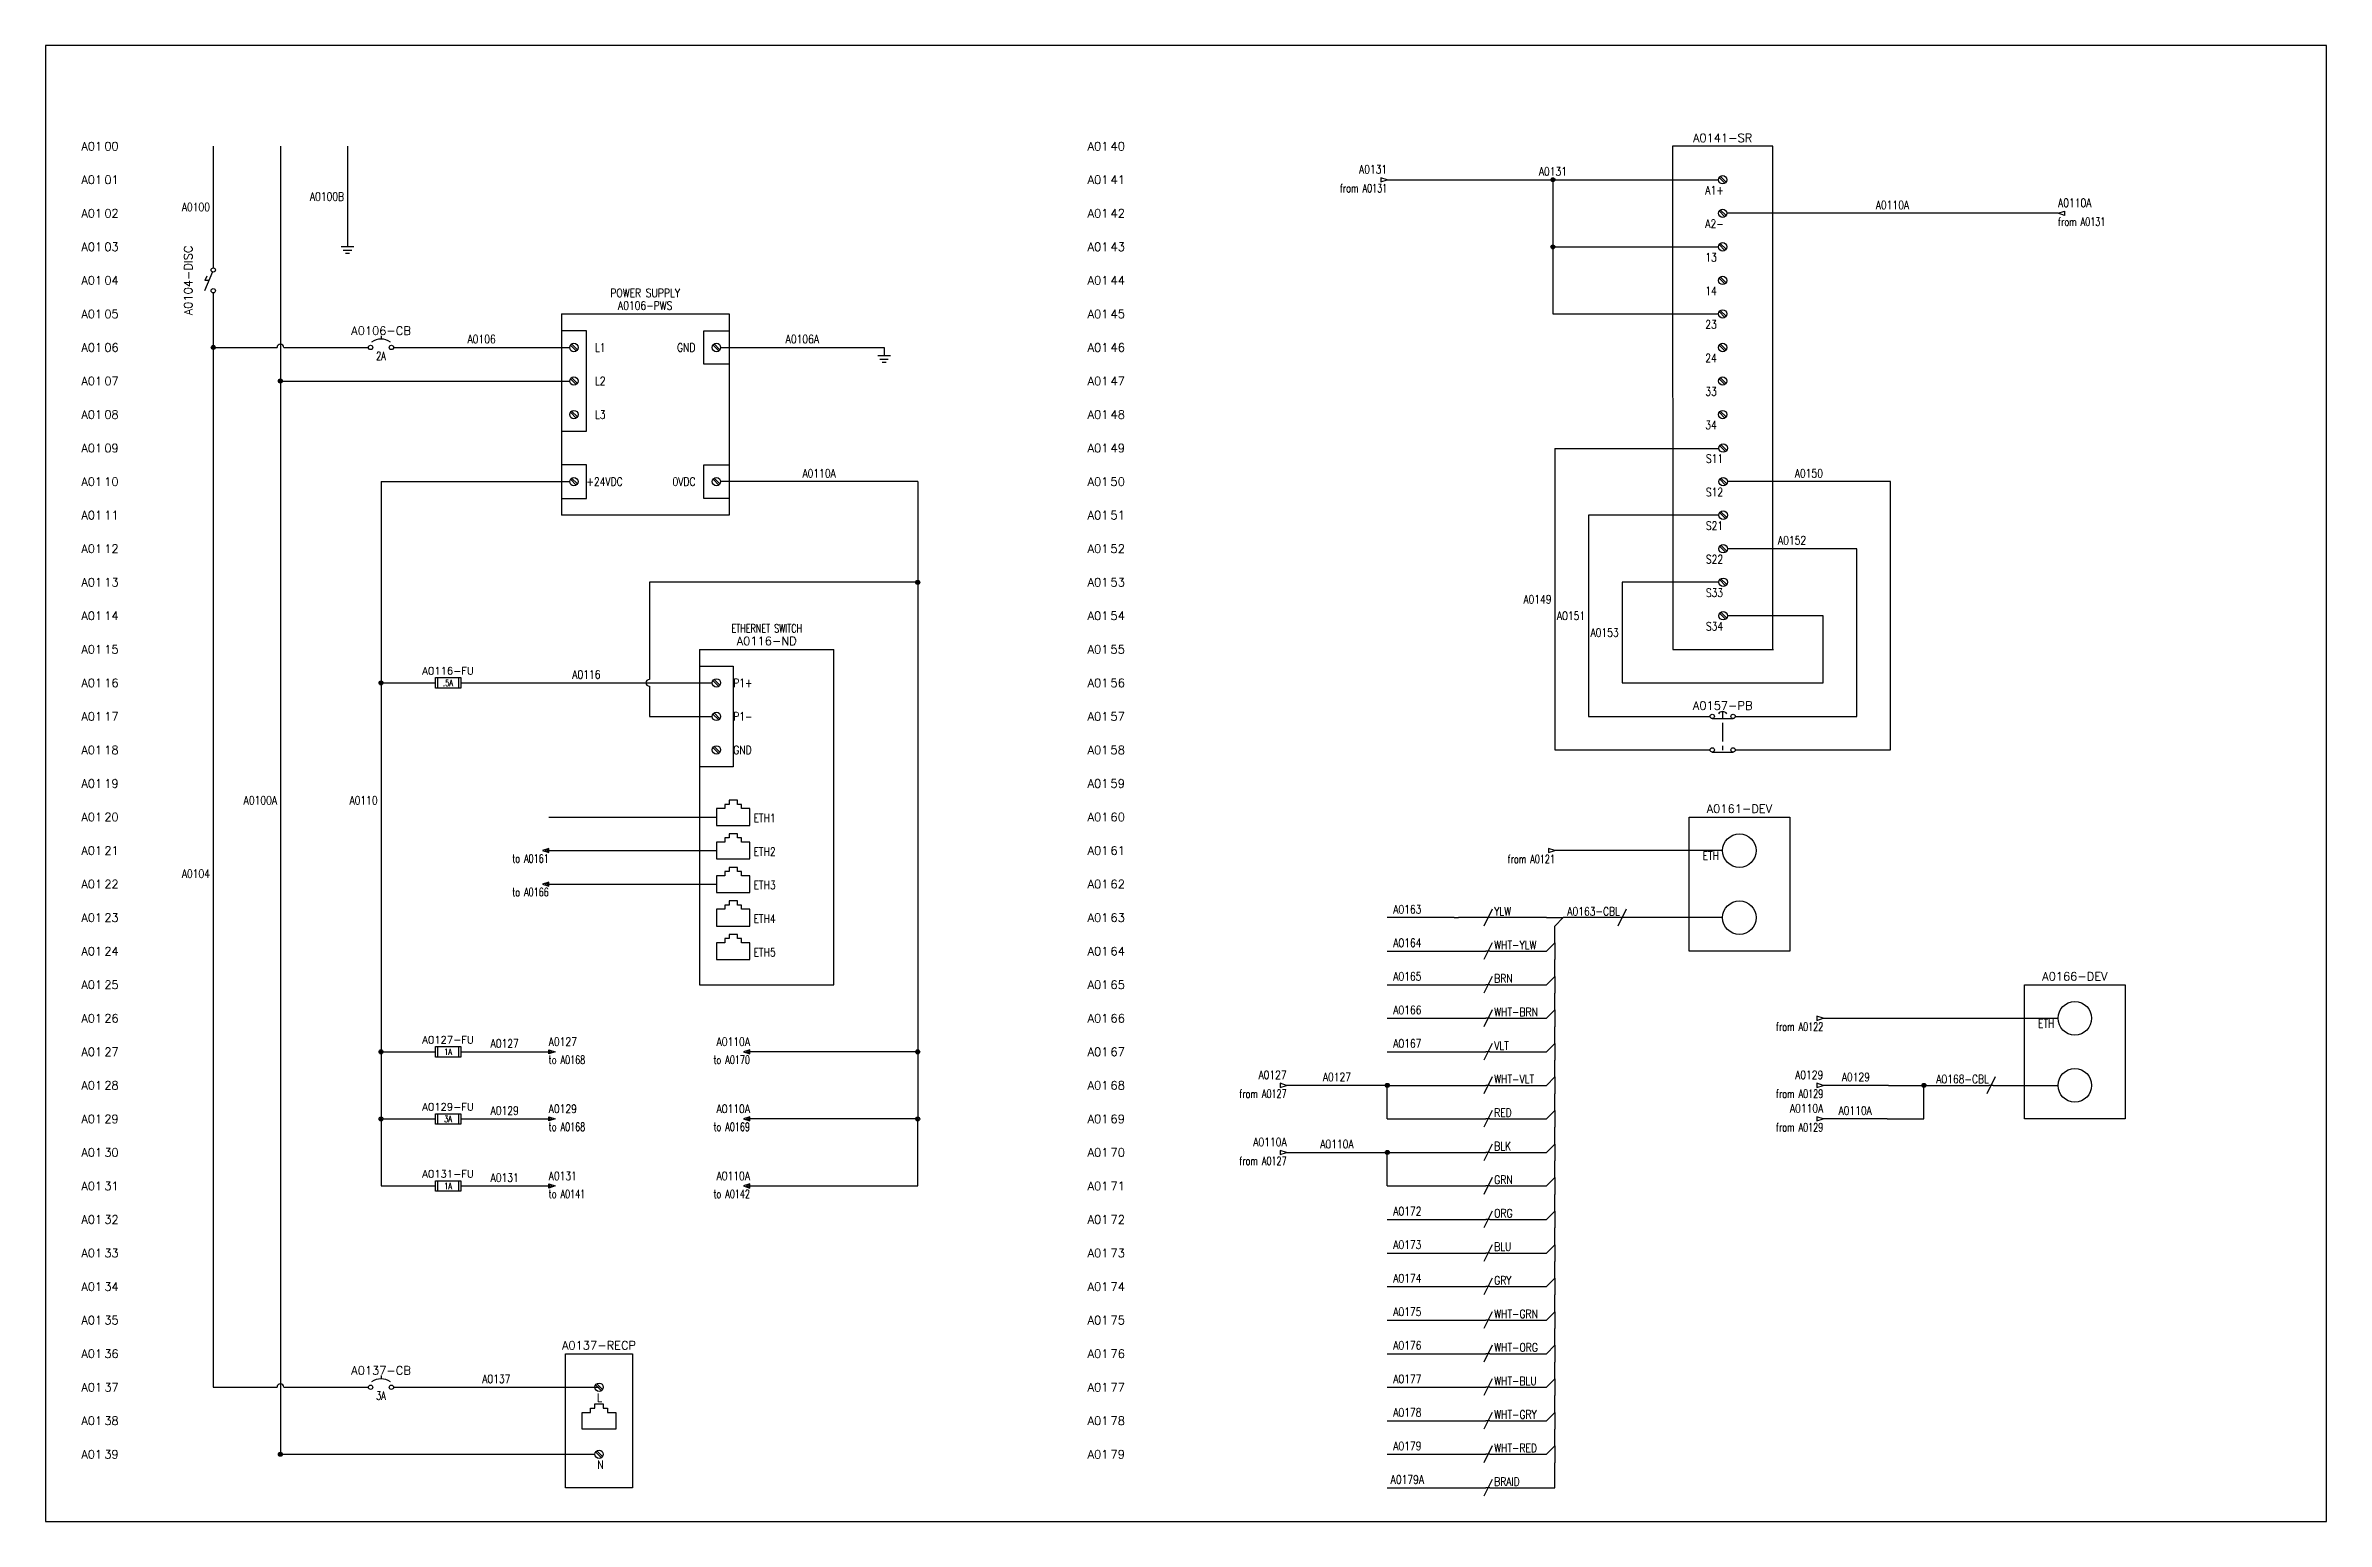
# Model space of a CAD drawing. Extents: x 0 to 34, y 0 to 22.
import ezdxf
from ezdxf.enums import TextEntityAlignment as Align

# ---------------------------------------------------------------- set-up
doc = ezdxf.new("R2010")
doc.units = 0
doc.header["$MEASUREMENT"] = 0
for name, color, linetype in [('_MULTI_WIRE', 6, 'Continuous'), ('DESC', 150, 'Continuous'), ('LINK', 9, 'Continuous'), ('MISC', 7, 'Continuous'), ('MODEL_BOUNDARY', 7, 'Continuous'), ('SYMS', 7, 'Continuous'), ('TAGS', 150, 'Continuous'), ('TERMS', 123, 'Continuous'), ('WIRENO', 72, 'Continuous'), ('WIREREF', 52, 'Continuous'), ('WIREREF_DEST', 52, 'Continuous'), ('WIRES', 7, 'Continuous'), ('XREF', 7, 'Continuous')]:
    doc.layers.add(name, color=color, linetype=linetype)
doc.styles.add('WD', font='romans.shx')

msp = doc.modelspace()

# ---------------------------------------------------------------- texts
at = {"style": 'WD'}
for p in [(0.844, 20), (15.844, 20), (0.844, 19.5), (15.844, 19.5), (0.844, 19), (15.844, 19), (0.844, 18.5), (15.844, 18.5), (0.844, 18), (15.844, 18), (0.844, 17.5), (15.844, 17.5), (0.844, 17), (15.844, 17), (0.844, 16.5), (15.844, 16.5), (0.844, 16), (15.844, 16), (0.844, 15.5), (15.844, 15.5), (0.844, 15), (15.844, 15), (0.844, 14.5), (15.844, 14.5), (0.844, 14), (15.844, 14), (0.844, 13.5), (15.844, 13.5), (0.844, 13), (15.844, 13), (0.844, 12.5), (15.844, 12.5), (0.844, 12), (15.844, 12), (0.844, 11.5), (15.844, 11.5), (0.844, 11), (15.844, 11), (0.844, 10.5), (15.844, 10.5), (0.844, 10), (15.844, 10), (0.844, 9.5), (15.844, 9.5), (0.844, 9), (15.844, 9), (0.844, 8.5), (15.844, 8.5), (0.844, 8), (15.844, 8), (0.844, 7.5), (15.844, 7.5), (0.844, 7), (15.844, 7), (0.844, 6.5), (15.844, 6.5), (0.844, 6), (15.844, 6), (0.844, 5.5), (15.844, 5.5), (0.844, 5), (15.844, 5), (0.844, 4.5), (15.844, 4.5), (0.844, 4), (15.844, 4), (0.844, 3.5), (15.844, 3.5), (0.844, 3), (15.844, 3), (0.844, 2.5), (15.844, 2.5), (0.844, 2), (15.844, 2), (0.844, 1.5), (15.844, 1.5), (0.844, 1), (15.844, 1)]:
    msp.add_text('A01', height=0.125, dxfattribs=at).set_placement(p, align=Align.MIDDLE_RIGHT)
for s, p in [('01', (0.875, 20)), ('41', (15.875, 20)), ('02', (0.875, 19.5)), ('42', (15.875, 19.5)), ('03', (0.875, 19)), ('43', (15.875, 19)), ('04', (0.875, 18.5)), ('44', (15.875, 18.5)), ('05', (0.875, 18)), ('45', (15.875, 18)), ('06', (0.875, 17.5)), ('46', (15.875, 17.5)), ('07', (0.875, 17)), ('47', (15.875, 17)), ('08', (0.875, 16.5)), ('48', (15.875, 16.5)), ('09', (0.875, 16)), ('49', (15.875, 16)), ('10', (0.875, 15.5)), ('50', (15.875, 15.5)), ('11', (0.875, 15)), ('51', (15.875, 15)), ('12', (0.875, 14.5)), ('52', (15.875, 14.5)), ('13', (0.875, 14)), ('53', (15.875, 14)), ('14', (0.875, 13.5)), ('54', (15.875, 13.5)), ('15', (0.875, 13)), ('55', (15.875, 13)), ('16', (0.875, 12.5)), ('56', (15.875, 12.5)), ('17', (0.875, 12)), ('57', (15.875, 12)), ('18', (0.875, 11.5)), ('58', (15.875, 11.5)), ('19', (0.875, 11)), ('59', (15.875, 11)), ('20', (0.875, 10.5)), ('60', (15.875, 10.5)), ('21', (0.875, 10)), ('61', (15.875, 10)), ('22', (0.875, 9.5)), ('62', (15.875, 9.5)), ('23', (0.875, 9)), ('63', (15.875, 9)), ('24', (0.875, 8.5)), ('64', (15.875, 8.5)), ('25', (0.875, 8)), ('65', (15.875, 8)), ('26', (0.875, 7.5)), ('66', (15.875, 7.5)), ('27', (0.875, 7)), ('67', (15.875, 7)), ('28', (0.875, 6.5)), ('68', (15.875, 6.5)), ('29', (0.875, 6)), ('69', (15.875, 6)), ('30', (0.875, 5.5)), ('70', (15.875, 5.5)), ('31', (0.875, 5)), ('71', (15.875, 5)), ('32', (0.875, 4.5)), ('72', (15.875, 4.5)), ('33', (0.875, 4)), ('73', (15.875, 4)), ('34', (0.875, 3.5)), ('74', (15.875, 3.5)), ('35', (0.875, 3)), ('75', (15.875, 3)), ('36', (0.875, 2.5)), ('76', (15.875, 2.5)), ('37', (0.875, 2)), ('77', (15.875, 2)), ('38', (0.875, 1.5)), ('78', (15.875, 1.5)), ('39', (0.875, 1)), ('79', (15.875, 1))]:
    msp.add_text(s, height=0.125, dxfattribs=at).set_placement(p, align=Align.MIDDLE_LEFT)

# ---------------------------------------------------------------- blocks, each defined once
blk = doc.blocks.new('Wytech_BlankModelSpace')
at = {"layer": 'MODEL_BOUNDARY', "color": 7, "linetype": 'Continuous'}
blk.add_lwpolyline([(0, 0), (34, 0), (34, 22), (0, 22)], close=True, dxfattribs=at)
blk = doc.blocks.new('WD_MLRH6')
at = {"style": 'WD'}
blk.add_attdef('SHEET', text='', height=0.125, dxfattribs=at).set_placement((-0.656, 0), align=Align.MIDDLE_RIGHT)
blk.add_attdef('RUNGFIRST', text='', height=0.125, dxfattribs=at).set_placement((-0.625, 0), align=Align.MIDDLE_LEFT)
at = {"style": 'WD', "flags": 1}
for tag, p in [('WIRE-START', (-0.25, -0.356)), ('RUNGHORV', (-0.25, -0.127)), ('WIREMODE', (-0.25, -0.281)), ('RUNGDIST', (-0.25, -0.2)), ('RUNGCNT', (-0.25, -0.237)), ('RUNGINC', (-0.25, -0.163)), ('WIREFMT', (-0.25, -0.321)), ('WIRE-GSUF', (-0.25, -0.396)), ('PH3SPACE', (-0.25, -0.437))]:
    blk.add_attdef(tag, text='', height=0.025, dxfattribs=at).set_placement(p, align=Align.RIGHT)
blk = doc.blocks.new('VGND2')
for p, q in [((0.09375, 0), (-0.09375, 0)), ((-0.0625, -0.046875), (0.0625, -0.046875)), ((-0.03125, -0.09375), (0.03125, -0.09375))]:
    blk.add_line(p, q)
at = {"style": 'WD', "flags": 1}
blk.add_attdef('X2TERM01', (0, 0), '', height=0.01, dxfattribs=at)
blk = doc.blocks.new('WDDOT')
for radius in [0.03, 0.0187, 0.00929]:
    blk.add_circle((0, 0), radius)
blk = doc.blocks.new('PSU_24VDC_002')
at = {"color": 5}
for p, q in [((0, 0.5), (0, -2.5)), ((0, 0.5), (2.5, 0.5)), ((2.5, 0.5), (2.5, -2.5)), ((2.5, -2.5), (0, -2.5))]:
    blk.add_line(p, q, dxfattribs=at)
for p, q in [((0.136, 0.035), (0.223, -0.052)), ((0.152, 0.052), (0.239, -0.035)), ((2.261, 0.035), (2.348, -0.052)), ((2.277, 0.052), (2.364, -0.035)), ((0.136, -0.465), (0.223, -0.552)), ((0.152, -0.448), (0.239, -0.535)), ((0.136, -0.965), (0.223, -1.052)), ((0.152, -0.948), (0.239, -1.035)), ((0.136, -1.965), (0.223, -2.052)), ((0.152, -1.948), (0.239, -2.035)), ((2.261, -1.965), (2.348, -2.052)), ((2.277, -1.948), (2.364, -2.035))]:
    blk.add_line(p, q)
for points in [[(0, -1.25), (0.375, -1.25), (0.375, 0.25), (0, 0.25)], [(2.5, -0.25), (2.125, -0.25), (2.125, 0.25), (2.5, 0.25)], [(0, -2.25), (0.375, -2.25), (0.375, -1.75), (0, -1.75)], [(2.5, -2.25), (2.125, -2.25), (2.125, -1.75), (2.5, -1.75)]]:
    blk.add_lwpolyline(points, dxfattribs=at)
for centre in [(0.187, 0), (2.312, 0), (0.187, -0.5), (0.187, -1), (0.187, -2), (2.312, -2)]:
    blk.add_circle(centre, 0.0625)
at = {"style": 'WD', "width": 0.8}
for tag, p in [('DESC1', (1.25, 1.125)), ('DESC2', (1.25, 0.938)), ('DESC3', (1.25, 0.75)), ('TAG1', (1.25, 0.562))]:
    blk.add_attdef(tag, text='', height=0.125, dxfattribs=at).set_placement(p, align=Align.CENTER)
for tag, flags, p in [('ASSYCODE', 9, (2.562, 0.5)), ('FAMILY', 9, (2.562, 0.438)), ('INST', 1, (2.562, 0.406)), ('MFG', 9, (2.562, 0.344)), ('CAT', 9, (2.562, 0.469)), ('LOC', 1, (2.562, 0.375)), ('XREF', 1, (2.562, 0.312))]:
    blk.add_attdef(tag, text='', height=0.01, dxfattribs=dict(at, flags=flags)).set_placement(p, align=Align.CENTER)
for tag, p in [('RATING1', (2.562, 0.438)), ('TERM01', (0.5, 0)), ('RATING2', (2.562, 0.25)), ('X4TERMDESC01', (0.5, -0.188)), ('TERM02', (0.5, -0.5)), ('X4TERMDESC02', (0.5, -0.688)), ('TERM03', (0.5, -1)), ('X4TERMDESC03', (0.5, -1.188)), ('TERM04', (0.375, -2)), ('X4TERMDESC04', (0.375, -2.188))]:
    blk.add_attdef(tag, text='', height=0.125, dxfattribs=at).set_placement(p, align=Align.MIDDLE_LEFT)
at = {"style": 'WD', "width": 0.8, "flags": 1}
for tag, p in [('X4TERM01', (0.125, 0)), ('X1TERM05', (2.375, 0)), ('X4TERM02', (0.125, -0.5)), ('X4TERM03', (0.125, -1)), ('X4TERM04', (0.125, -2)), ('X1TERM06', (2.375, -2))]:
    blk.add_attdef(tag, p, '', height=0.01, dxfattribs=at)
at = {"style": 'WD', "width": 0.8}
for tag, p in [('TERM05', (2, 0)), ('X1TERMDESC05', (2, -0.188)), ('TERM06', (2, -2)), ('X1TERMDESC06', (2, -2.188))]:
    blk.add_attdef(tag, text='', height=0.125, dxfattribs=at).set_placement(p, align=Align.MIDDLE_RIGHT)
blk = doc.blocks.new('HCB1')
blk.add_line((0, 0.173), (0, 0.126))
for centre in [(-0.155, 0), (0.155, 0)]:
    blk.add_circle(centre, 0.0322)
blk.add_arc((0, -0.109), 0.234, 53.1301, 126.8699)
at = {"style": 'WD', "width": 0.7}
for tag, p in [('INST', (0, 0.826)), ('LOC', (0, 0.656)), ('DESC1', (0, 0.5)), ('DESC2', (0, 0.344)), ('RATING1', (0, -0.188)), ('XREF', (0, -0.344))]:
    blk.add_attdef(tag, text='', height=0.125, dxfattribs=at).set_placement(p, align=Align.CENTER)
at = {"style": 'WD'}
blk.add_attdef('TAG1', text='', height=0.125, dxfattribs=at).set_placement((0, 0.188), align=Align.CENTER)
for tag, p, height, flags in [('X4TERM01', (-0.188, 0), 0.0125, 1), ('X1TERM02', (0.188, 0), 0.0125, 1), ('FAMILY', (0.205, 0.152), 0.01, 9), ('CONTACT', (0.205, 0.133), 0.01, 9)]:
    blk.add_attdef(tag, p, '', height=height, dxfattribs=dict(at, flags=flags))
for tag, p in [('X2LINK', (0, 0.219)), ('X8LINK', (0, 0))]:
    blk.add_attdef(tag, p, '', height=0.01, dxfattribs=at)
at = {"linetype": 'Continuous', "style": 'WD', "flags": 9}
for tag, p in [('ASSYCODE', (0.219, 0.062)), ('MFG', (0.228, 0.089)), ('CAT', (0.23, 0.108))]:
    blk.add_attdef(tag, text='', height=0.01, dxfattribs=at).set_placement(p, align=Align.CENTER)
at = {"linetype": 'Continuous', "style": 'WD', "flags": 8}
blk.add_attdef('TERM01', text='', height=0.125, dxfattribs=at).set_placement((-0.25, -0.031), align=Align.TOP_RIGHT)
blk.add_attdef('TERM02', text='', height=0.125, dxfattribs=at).set_placement((0.25, -0.031), align=Align.TOP_LEFT)
blk = doc.blocks.new('SE2-SW5M')
for p, q in [((-0.25, 0.5), (1.75, 0.5)), ((-0.25, 0.5), (-0.25, -4.5)), ((1.75, -4.5), (1.75, 0.5)), ((-0.25, 0.25), (0.25, 0.25)), ((-0.052, 0.035), (0.035, -0.052)), ((-0.035, 0.052), (0.052, -0.035)), ((0.25, 0.25), (0.25, -1.25)), ((-0.052, -0.465), (0.035, -0.552)), ((-0.035, -0.448), (0.052, -0.535)), ((-0.052, -0.965), (0.035, -1.052)), ((-0.035, -0.948), (0.052, -1.035)), ((0.25, -1.25), (-0.25, -1.25)), ((0, -1.875), (0, -2.125)), ((0.125, -1.875), (0, -1.875)), ((0.188, -1.812), (0.125, -1.812)), ((0.125, -1.812), (0.125, -1.875)), ((0.312, -1.75), (0.188, -1.75)), ((0.188, -1.75), (0.188, -1.812)), ((0.312, -1.812), (0.312, -1.75)), ((0.375, -1.812), (0.312, -1.812)), ((0.375, -1.875), (0.375, -1.812)), ((0.5, -1.875), (0.375, -1.875)), ((0.5, -2.125), (0.5, -1.875)), ((0, -2.125), (0.5, -2.125)), ((0, -2.375), (0, -2.625)), ((0.125, -2.375), (0, -2.375)), ((0.188, -2.312), (0.125, -2.312)), ((0.125, -2.312), (0.125, -2.375)), ((0.312, -2.25), (0.188, -2.25)), ((0.188, -2.25), (0.188, -2.312)), ((0.312, -2.312), (0.312, -2.25)), ((0.375, -2.312), (0.312, -2.312)), ((0.375, -2.375), (0.375, -2.312)), ((0.5, -2.375), (0.375, -2.375)), ((0.5, -2.625), (0.5, -2.375)), ((0, -2.625), (0.5, -2.625)), ((0, -2.875), (0, -3.125)), ((0.125, -2.875), (0, -2.875)), ((0.188, -2.812), (0.125, -2.812)), ((0.125, -2.812), (0.125, -2.875)), ((0.312, -2.75), (0.188, -2.75)), ((0.188, -2.75), (0.188, -2.812)), ((0.312, -2.812), (0.312, -2.75)), ((0.375, -2.812), (0.312, -2.812)), ((0.375, -2.875), (0.375, -2.812)), ((0.5, -2.875), (0.375, -2.875)), ((0.5, -3.125), (0.5, -2.875)), ((0, -3.125), (0.5, -3.125)), ((0, -3.375), (0, -3.625)), ((0.125, -3.375), (0, -3.375)), ((0.188, -3.312), (0.125, -3.312)), ((0.125, -3.312), (0.125, -3.375)), ((0.312, -3.25), (0.188, -3.25)), ((0.188, -3.25), (0.188, -3.312)), ((0.312, -3.312), (0.312, -3.25)), ((0.375, -3.312), (0.312, -3.312)), ((0.375, -3.375), (0.375, -3.312)), ((0.5, -3.375), (0.375, -3.375)), ((0.5, -3.625), (0.5, -3.375)), ((0, -3.625), (0.5, -3.625)), ((0, -3.875), (0, -4.125)), ((0.125, -3.875), (0, -3.875)), ((0.188, -3.812), (0.125, -3.812)), ((0.125, -3.812), (0.125, -3.875)), ((0.312, -3.75), (0.188, -3.75)), ((0.188, -3.75), (0.188, -3.812)), ((0.312, -3.812), (0.312, -3.75)), ((0.375, -3.812), (0.312, -3.812)), ((0.375, -3.875), (0.375, -3.812)), ((0.5, -3.875), (0.375, -3.875)), ((0.5, -4.125), (0.5, -3.875)), ((0, -4.125), (0.5, -4.125)), ((-0.25, -4.5), (1.75, -4.5))]:
    blk.add_line(p, q)
for centre in [(0, 0), (0, -0.5), (0, -1)]:
    blk.add_circle(centre, 0.0625)
at = {"style": 'WD', "width": 0.7}
for tag, p in [('XREF', (0.75, 1.688)), ('INST', (0.75, 1.312)), ('LOC', (0.75, 1.5)), ('DESC3', (0.75, 1.125)), ('DESC2', (0.75, 0.938)), ('DESC1', (0.75, 0.75))]:
    blk.add_attdef(tag, text='', height=0.125, dxfattribs=at).set_placement(p, align=Align.CENTER)
at = {"style": 'WD'}
blk.add_attdef('TAG1', text='', height=0.125, dxfattribs=at).set_placement((0.75, 0.562), align=Align.CENTER)
at = {"style": 'WD', "flags": 9}
for tag, p in [('ASSYCODE', (1.25, 0.688)), ('MFG', (1.25, 0.562)), ('CAT', (1.25, 0.625))]:
    blk.add_attdef(tag, text='', height=0.01, dxfattribs=at).set_placement(p, align=Align.CENTER)
at = {"style": 'WD'}
for tag, p, height, flags in [('FAMILY', (1.25, 0.75), 0.01, 9), ('X4TERM01', (-0.062, 0), 0.01, 1), ('X4TERM02', (-0.062, -0.5), 0.01, 1), ('X4TERM03', (-0.062, -1), 0.01, 1), ('X4TERM04', (0, -2), 0.005, 1), ('X4TERM06', (0, -2.5), 0.005, 1), ('X4TERM07', (0, -3), 0.005, 1), ('X4TERM08', (0, -3.5), 0.005, 1), ('X4TERM09', (0, -4), 0.005, 1)]:
    blk.add_attdef(tag, p, '', height=height, dxfattribs=dict(at, flags=flags))
at = {"style": 'WD', "width": 0.8}
for tag, p in [('TERM01', (0.25, 0)), ('X4TERMDESC01', (0.25, -0.188)), ('TERM02', (0.25, -0.5)), ('X4TERMDESC02', (0.25, -0.688)), ('TERM03', (0.25, -1)), ('X4TERMDESC03', (0.25, -1.188)), ('TERM04', (0.553, -2.015)), ('X4TERMDESC04', (0.553, -2.178)), ('TERM06', (0.553, -2.515)), ('X4TERMDESC06', (0.553, -2.678)), ('TERM07', (0.553, -3.015)), ('X4TERMDESC07', (0.553, -3.178)), ('TERM08', (0.553, -3.515)), ('X4TERMDESC08', (0.553, -3.678)), ('TERM09', (0.553, -4.015)), ('X4TERMDESC09', (0.553, -4.178))]:
    blk.add_attdef(tag, text='', height=0.125, dxfattribs=at).set_placement(p, align=Align.MIDDLE_LEFT)
blk = doc.blocks.new('HFU1')
for p, q in [((-0.188, -0.078), (-0.188, 0.078)), ((-0.188, 0.078), (0.188, 0.078)), ((-0.156, 0.078), (-0.156, -0.078)), ((0.156, 0.078), (0.156, -0.078)), ((0.188, 0.078), (0.188, -0.078)), ((0.188, -0.078), (-0.188, -0.078))]:
    blk.add_line(p, q)
at = {"style": 'WD', "width": 0.7}
for tag, p in [('INST', (0, 0.366)), ('LOC', (0, 0.281)), ('DESC1', (0.008, -0.228)), ('DESC2', (0.008, -0.322)), ('DESC3', (0.008, -0.406))]:
    blk.add_attdef(tag, text='', height=0.0625, dxfattribs=at).set_placement(p, align=Align.CENTER)
at = {"style": 'WD'}
for tag, p, height, flags in [('X4TERM01', (-0.188, 0), 0.0109, 1), ('FAMILY', (0.129, 0.108), 0.01, 9), ('X1TERM02', (0.188, 0), 0.0109, 1)]:
    blk.add_attdef(tag, p, '', height=height, dxfattribs=dict(at, flags=flags))
blk.add_attdef('TAG1', text='', height=0.109, dxfattribs=at).set_placement((0, 0.125), align=Align.CENTER)
at = {"style": 'WD', "width": 0.7}
blk.add_attdef('RATING1', text='', height=0.0938, dxfattribs=at).set_placement((0, 0), align=Align.MIDDLE_CENTER)
at = {"style": 'WD'}
for tag, p in [('X2LINK', (0, 0.109)), ('X8LINK', (0, -0.109))]:
    blk.add_attdef(tag, p, '', height=0.01, dxfattribs=at)
at = {"linetype": 'Continuous', "style": 'WD', "flags": 9}
for tag, p in [('ASSYCODE', (0.157, 0.251)), ('MFG', (0.156, 0.083)), ('CAT', (0.156, 0.102))]:
    blk.add_attdef(tag, text='', height=0.01, dxfattribs=at).set_placement(p, align=Align.CENTER)
at = {"linetype": 'Continuous', "style": 'WD', "flags": 8}
blk.add_attdef('TERM01', text='', height=0.0625, dxfattribs=at).set_placement((-0.25, -0.016), align=Align.TOP_RIGHT)
blk.add_attdef('TERM02', text='', height=0.0625, dxfattribs=at).set_placement((0.25, -0.016), align=Align.TOP_LEFT)
blk = doc.blocks.new('P-R2-K3RF0')
for p, q in [((-0.052, 0.035), (0.035, -0.052)), ((-0.035, 0.052), (0.052, -0.035)), ((-0.125, -0.375), (-0.125, -0.312)), ((-0.125, -0.312), (-0.062, -0.312)), ((-0.062, -0.25), (0.062, -0.25)), ((-0.062, -0.312), (-0.062, -0.25)), ((0.062, -0.25), (0.062, -0.312)), ((0.062, -0.312), (0.125, -0.312)), ((0.125, -0.312), (0.125, -0.375)), ((-0.25, -0.625), (-0.25, -0.375)), ((-0.25, -0.375), (-0.125, -0.375)), ((0.25, -0.625), (-0.25, -0.625)), ((0.125, -0.375), (0.25, -0.375)), ((0.25, -0.375), (0.25, -0.625)), ((-0.052, -0.965), (0.035, -1.052)), ((-0.035, -0.948), (0.052, -1.035))]:
    blk.add_line(p, q)
blk.add_lwpolyline([(-0.5, 0.5), (0.5, 0.5), (0.5, -1.5), (-0.5, -1.5)], close=True)
for centre in [(0, 0), (0, -1)]:
    blk.add_circle(centre, 0.0625)
at = {"style": 'WD', "width": 0.7}
for tag, p in [('INST', (0.5, 1.795)), ('DESC2', (0.5, 1.312)), ('LOC', (0, 0.938)), ('DESC3', (0.5, 1.165)), ('DESC1', (0, 0.75)), ('XREF', (0.5, 0.594))]:
    blk.add_attdef(tag, text='', height=0.125, dxfattribs=at).set_placement(p, align=Align.CENTER)
at = {"style": 'WD'}
blk.add_attdef('TAG1', text='', height=0.125, dxfattribs=at).set_placement((0, 0.562), align=Align.CENTER)
at = {"style": 'WD', "flags": 9}
for tag, p in [('ASSYCODE', (0.73, 0.884)), ('MFG', (0.728, 0.901)), ('CAT', (0.73, 0.921))]:
    blk.add_attdef(tag, text='', height=0.01, dxfattribs=at).set_placement(p, align=Align.CENTER)
at = {"style": 'WD'}
for tag, p, height, flags in [('FAMILY', (0.705, 0.965), 0.01, 9), ('X4TERM01', (-0.062, 0), 0.01, 1), ('X1TERM03', (0.25, -0.5), 0.005, 1), ('X4TERM02', (-0.062, -1), 0.01, 1)]:
    blk.add_attdef(tag, p, '', height=height, dxfattribs=dict(at, flags=flags))
at = {"style": 'WD', "width": 0.8}
for tag, p in [('TERM01', (0.008, -0.156)), ('X4TERMDESC01', (0.301, -0.319)), ('TERM02', (0.023, -1.156)), ('X4TERMDESC02', (0.315, -1.319))]:
    blk.add_attdef(tag, text='', height=0.125, dxfattribs=at).set_placement(p, align=Align.MIDDLE_CENTER)
for tag, p in [('TERM03', (0.305, -0.515)), ('X1TERMDESC03', (0.305, -0.677))]:
    blk.add_attdef(tag, text='', height=0.125, dxfattribs=at).set_placement(p, align=Align.TOP_LEFT)
blk = doc.blocks.new('2963938')
for p, q in [((-0.75, 0.5), (-0.742, -7)), ((0.75, 0.5), (-0.75, 0.5)), ((0.75, -7), (0.75, 0.5)), ((-0.052, 0.035), (0.035, -0.052)), ((-0.035, 0.052), (0.052, -0.035)), ((-0.052, -0.465), (0.035, -0.552)), ((-0.035, -0.448), (0.052, -0.535)), ((-0.052, -0.965), (0.035, -1.052)), ((-0.035, -0.948), (0.052, -1.035)), ((-0.052, -1.465), (0.035, -1.552)), ((-0.035, -1.448), (0.052, -1.535)), ((-0.052, -1.965), (0.035, -2.052)), ((-0.035, -1.948), (0.052, -2.035)), ((-0.052, -2.465), (0.035, -2.552)), ((-0.035, -2.448), (0.052, -2.535)), ((-0.052, -2.965), (0.035, -3.052)), ((-0.035, -2.948), (0.052, -3.035)), ((-0.052, -3.465), (0.035, -3.552)), ((-0.035, -3.448), (0.052, -3.535)), ((-0.043, -3.965), (0.043, -4.052)), ((-0.027, -3.948), (0.06, -4.035)), ((-0.043, -4.465), (0.043, -4.552)), ((-0.027, -4.448), (0.06, -4.535)), ((-0.043, -4.965), (0.043, -5.052)), ((-0.027, -4.948), (0.06, -5.035)), ((-0.043, -5.465), (0.043, -5.552)), ((-0.027, -5.448), (0.06, -5.535)), ((-0.043, -5.965), (0.043, -6.052)), ((-0.027, -5.948), (0.06, -6.035)), ((-0.027, -6.448), (0.06, -6.535)), ((-0.043, -6.465), (0.043, -6.552)), ((-0.742, -7), (0.758, -7))]:
    blk.add_line(p, q)
for centre in [(0, 0), (0, -0.5), (0, -1), (0, -1.5), (0, -2), (0, -2.5), (0, -3), (0, -3.5), (0.008, -4), (0.008, -4.5), (0.008, -5), (0.008, -5.5), (0.008, -6), (0.008, -6.5)]:
    blk.add_circle(centre, 0.0625)
at = {"style": 'WD', "width": 0.7}
for tag, p in [('XREF', (0, 1.688)), ('INST', (0, 1.312)), ('LOC', (0, 1.5)), ('DESC3', (0, 1.125)), ('DESC2', (0, 0.938)), ('DESC1', (0, 0.75))]:
    blk.add_attdef(tag, text='', height=0.125, dxfattribs=at).set_placement(p, align=Align.CENTER)
at = {"style": 'WD'}
blk.add_attdef('TAG1', text='', height=0.125, dxfattribs=at).set_placement((0, 0.562), align=Align.CENTER)
for tag, p, flags in [('FAMILY', (0.955, 0.715), 9), ('X4TERM01', (-0.062, 0), 1), ('X1TERM09', (0.062, -0.5), 1), ('X4TERM02', (-0.062, -1), 1), ('X1TERM10', (0.062, -1.5), 1), ('X4TERM03', (-0.062, -2), 1), ('X1TERM11', (0.062, -2.5), 1), ('X4TERM04', (-0.062, -3), 1), ('X1TERM12', (0.062, -3.5), 1), ('X4TERM06', (-0.054, -4), 1), ('X1TERM14', (0.071, -4.5), 1), ('X4TERM07', (-0.054, -5), 1), ('X1TERM15', (0.071, -5.5), 1), ('X4TERM08', (-0.054, -6), 1), ('X1TERM16', (0.071, -6.5), 1)]:
    blk.add_attdef(tag, p, '', height=0.01, dxfattribs=dict(at, flags=flags))
at = {"style": 'WD', "flags": 9}
for tag, p in [('CAT', (0.98, 0.671)), ('ASSYCODE', (0.98, 0.634)), ('MFG', (0.978, 0.651))]:
    blk.add_attdef(tag, text='', height=0.01, dxfattribs=at).set_placement(p, align=Align.CENTER)
at = {"style": 'WD', "width": 0.8}
for tag, p in [('TERM01', (-0.258, -0.156)), ('X4TERMDESC01', (-0.258, -0.319)), ('TERM09', (-0.258, -0.656)), ('X1TERMDESC09', (-0.258, -0.819)), ('TERM02', (-0.258, -1.156)), ('X4TERMDESC02', (-0.258, -1.319)), ('TERM10', (-0.258, -1.656)), ('X1TERMDESC10', (-0.258, -1.819)), ('TERM03', (-0.258, -2.156)), ('X4TERMDESC03', (-0.258, -2.319)), ('TERM11', (-0.258, -2.656)), ('X1TERMDESC11', (-0.258, -2.819)), ('TERM04', (-0.258, -3.156)), ('X4TERMDESC04', (-0.258, -3.319)), ('TERM12', (-0.258, -3.656)), ('X1TERMDESC12', (-0.258, -3.819)), ('TERM06', (-0.25, -4.156)), ('X4TERMDESC06', (-0.25, -4.319)), ('TERM14', (-0.25, -4.656)), ('X1TERMDESC14', (-0.25, -4.819)), ('TERM07', (-0.25, -5.156)), ('X4TERMDESC07', (-0.25, -5.319)), ('TERM15', (-0.25, -5.656)), ('X1TERMDESC15', (-0.25, -5.819)), ('TERM08', (-0.25, -6.156)), ('X4TERMDESC08', (-0.25, -6.319)), ('TERM16', (-0.25, -6.656)), ('X1TERMDESC16', (-0.25, -6.819))]:
    blk.add_attdef(tag, text='', height=0.125, dxfattribs=at).set_placement(p, align=Align.MIDDLE_LEFT)
blk = doc.blocks.new('ISL38-XXX')
for p, q in [((-0.5, -1.5), (-0.5, 0.5)), ((-0.5, 0.5), (1, 0.5)), ((1, 0.5), (1, -1.5)), ((1, -1.5), (-0.5, -1.5))]:
    blk.add_line(p, q)
for centre in [(0.25, 0), (0.25, -1)]:
    blk.add_circle(centre, 0.25)
at = {"style": 'WD', "width": 0.7}
for tag, p in [('XREF', (0.25, 1.688)), ('DESC3', (0.25, 1.312)), ('INST', (0.25, 1.5)), ('DESC2', (0.25, 0.938)), ('LOC', (0.25, 1.125)), ('DESC1', (0.25, 0.75))]:
    blk.add_attdef(tag, text='', height=0.125, dxfattribs=at).set_placement(p, align=Align.CENTER)
at = {"style": 'WD'}
blk.add_attdef('TAG1', text='', height=0.125, dxfattribs=at).set_placement((0.25, 0.562), align=Align.CENTER)
at = {"style": 'WD', "flags": 9}
for tag, p in [('ASSYCODE', (1, 0.688)), ('MFG', (1, 0.562)), ('CAT', (1, 0.625))]:
    blk.add_attdef(tag, text='', height=0.01, dxfattribs=at).set_placement(p, align=Align.CENTER)
at = {"style": 'WD'}
for tag, p, height, flags in [('FAMILY', (1, 0.75), 0.01, 9), ('X4TERM01', (0, 0), 0.005, 1), ('X4TERM02', (0, -1), 0.005, 1)]:
    blk.add_attdef(tag, p, '', height=height, dxfattribs=dict(at, flags=flags))
at = {"style": 'WD', "width": 0.8}
for tag, p in [('TERM01', (-0.055, -0.015)), ('X4TERMDESC01', (0.533, -0.177)), ('TERM02', (-0.055, -1.015)), ('X4TERMDESC02', (0.562, -1.177))]:
    blk.add_attdef(tag, text='', height=0.125, dxfattribs=at).set_placement(p, align=Align.TOP_RIGHT)
blk = doc.blocks.new('HT0_148')
for p in [(-0.125, 0), (0, -0.125)]:
    blk.add_line(p, (0.125, 0))
at = {"style": 'WD', "flags": 1}
for tag, p in [('X4TERM01', (-0.125, 0)), ('X1TERM01', (0.125, 0)), ('WDWSEQ', (-0.132, -0.045)), ('X8TERM01', (0, -0.125))]:
    blk.add_attdef(tag, p, '', height=0.02, dxfattribs=at)
blk = doc.blocks.new('HT0_284')
for p, q in [((-0.125, 0), (0, 0.125)), ((0, 0.125), (0, -0.125))]:
    blk.add_line(p, q)
at = {"style": 'WD', "flags": 1}
for tag, p in [('X4TERM01', (-0.125, 0)), ('X2TERM01', (0, 0.125)), ('WDWSEQ', (-0.132, -0.045)), ('X8TERM01', (0, -0.125))]:
    blk.add_attdef(tag, p, '', height=0.02, dxfattribs=at)
blk = doc.blocks.new('HCN1_DESC')
blk.add_line((0, 0), (0.0625, 0))
at = {"style": 'WD', "flags": 1}
for tag, p in [('TAG2', (-0.1875, 0.03125)), ('XREF', (-0.1875, 0)), ('X4TERM01', (0, 0)), ('X1TERM02', (0.0625, 0))]:
    blk.add_attdef(tag, p, '', height=0.01, dxfattribs=at)
at = {"style": 'WD', "oblique": 15, "width": 0.828221}
blk.add_attdef('DESC1', text='', height=0.12074, dxfattribs=at).set_placement((0, -0.125), align=Align.MIDDLE_RIGHT)
blk = doc.blocks.new('HW01')
for p, q in [((0.062, 0.125), (-0.062, -0.125)), ((0.031, 0), (-0.031, 0))]:
    blk.add_line(p, q)
at = {"style": 'WD', "width": 0.7, "flags": 1}
for tag, p in [('INST', (0, 0.357)), ('LOC', (0, 0.188)), ('DESC1', (0, -0.456)), ('XREF', (0, -0.3)), ('DESC2', (0, -0.613))]:
    blk.add_attdef(tag, text='', height=0.125, dxfattribs=at).set_placement(p, align=Align.CENTER)
at = {"style": 'WD', "width": 0.8}
blk.add_attdef('TAG1', text='', height=0.125, dxfattribs=at).set_placement((-0.031, 0.031), align=Align.RIGHT)
at = {"style": 'WD', "flags": 1}
for tag, p in [('X4TERM01', (-0.031, 0)), ('X1TERM01', (0.031, 0))]:
    blk.add_attdef(tag, p, '', height=0.0125, dxfattribs=at)
at = {"linetype": 'Continuous', "style": 'WD', "flags": 9}
blk.add_attdef('ASSYCODE', text='', height=0.01, dxfattribs=at).set_placement((0.029, 0.042), align=Align.CENTER)
at = {"style": 'WD'}
for tag, p in [('X2LINK', (0, 0.125)), ('X8LINK', (0, -0.125))]:
    blk.add_attdef(tag, p, '', height=0.01, dxfattribs=at)
at = {"style": 'WD', "flags": 9}
blk.add_attdef('FAMILY', text='', height=0.01, dxfattribs=at).set_placement((0.023, 0.118), align=Align.CENTER)
at = {"style": 'WD', "width": 0.8}
for tag, p, height in [('RATING1', (0.094, 0.031), 0.125), ('RATING2', (0.094, -0.13), 0.0938)]:
    blk.add_attdef(tag, p, '', height=height, dxfattribs=at)
at = {"style": 'WD', "width": 0.8, "flags": 1}
blk.add_attdef('MFG', text='', height=0.0938, dxfattribs=at).set_placement((-0.125, -0.031), align=Align.TOP_RIGHT)
blk.add_attdef('CAT', text='', height=0.0938, dxfattribs=at).set_placement((0.031, -0.031), align=Align.TOP_LEFT)
blk = doc.blocks.new('HW02')
for p, q in [((0.062, 0.125), (-0.062, -0.125)), ((0.031, 0), (-0.031, 0))]:
    blk.add_line(p, q)
at = {"style": 'WD', "width": 0.7, "flags": 1}
for tag, p in [('INST', (0, 0.357)), ('LOC', (0, 0.188)), ('DESC1', (0, -0.456)), ('XREF', (0, -0.3)), ('DESC2', (0, -0.613))]:
    blk.add_attdef(tag, text='', height=0.125, dxfattribs=at).set_placement(p, align=Align.CENTER)
at = {"style": 'WD', "width": 0.8}
blk.add_attdef('TAG2', text='', height=0.125, dxfattribs=at).set_placement((-0.031, 0.031), align=Align.RIGHT)
at = {"style": 'WD', "flags": 1}
for tag, p in [('X4TERM01', (-0.031, 0)), ('X1TERM01', (0.031, 0))]:
    blk.add_attdef(tag, p, '', height=0.0125, dxfattribs=at)
at = {"style": 'WD'}
for tag, p in [('X2LINK', (0, 0.125)), ('X8LINK', (0, -0.125))]:
    blk.add_attdef(tag, p, '', height=0.01, dxfattribs=at)
at = {"style": 'WD', "flags": 9}
blk.add_attdef('FAMILY', text='', height=0.01, dxfattribs=at).set_placement((0.023, 0.118), align=Align.CENTER)
at = {"style": 'WD', "width": 0.8}
for tag, p, height in [('RATING1', (0.094, 0.031), 0.125), ('RATING2', (0.094, -0.13), 0.0938)]:
    blk.add_attdef(tag, p, '', height=height, dxfattribs=at)
blk = doc.blocks.new('HA1S3')
for points in [[(0, 0), (0, 0.031), (-0.094, 0), (0, -0.031), (0, 0)], [(-0.011, -0.016), (-0.011, 0.016), (-0.058, 0), (-0.011, -0.016)]]:
    blk.add_lwpolyline(points)
at = {"style": 'WD', "width": 0.8, "flags": 8}
blk.add_attdef('WIRENO', text='', height=0.125, dxfattribs=at).set_placement((0, 0.087), align=Align.RIGHT)
at = {"style": 'WD', "flags": 1}
blk.add_attdef('SIGCODE', text='', height=0.01, dxfattribs=at).set_placement((-0.02, 0.047), align=Align.RIGHT)
blk.add_attdef('X1TERM01', (0, 0), '', height=0.01, dxfattribs=at)
at = {"style": 'WD', "width": 0.7}
for tag, p in [('DESC1', (0, -0.356)), ('XREF', (0, -0.181))]:
    blk.add_attdef(tag, text='', height=0.125, dxfattribs=at).set_placement(p, align=Align.RIGHT)
blk = doc.blocks.new('HA1D3')
blk.add_lwpolyline([(-0.094, 0), (-0.094, -0.031), (0, 0), (-0.094, 0.031), (-0.094, 0)])
at = {"style": 'WD', "width": 0.8, "flags": 8}
blk.add_attdef('WIRENO', text='', height=0.125, dxfattribs=at).set_placement((0, 0.094), align=Align.RIGHT)
at = {"style": 'WD', "flags": 1}
blk.add_attdef('SIGCODE', text='', height=0.01, dxfattribs=at).set_placement((-0.02, 0.047), align=Align.RIGHT)
blk.add_attdef('X1TERM01', (0, 0), '', height=0.01, dxfattribs=at)
at = {"style": 'WD', "width": 0.7}
for tag, p in [('DESC1', (0, -0.375)), ('XREF', (0, -0.188))]:
    blk.add_attdef(tag, text='', height=0.125, dxfattribs=at).set_placement(p, align=Align.RIGHT)
blk = doc.blocks.new('HPB12M')
for p, q in [((0, 0.074), (0, -0.031)), ((-0.156, -0.032), (0.156, -0.032))]:
    blk.add_line(p, q)
for centre in [(-0.155, 0), (0.155, 0)]:
    blk.add_circle(centre, 0.0322)
blk.add_arc((0, -0.006), 0.0781, 36.8699, 143.1301)
at = {"style": 'WD', "width": 0.7}
for tag, p in [('INST', (0, 0.738)), ('LOC', (0, 0.568)), ('DESC1', (0, 0.412)), ('DESC2', (0, 0.255)), ('XREF', (0, -0.232))]:
    blk.add_attdef(tag, text='', height=0.125, dxfattribs=at).set_placement(p, align=Align.CENTER)
at = {"style": 'WD'}
blk.add_attdef('TAG1', text='', height=0.125, dxfattribs=at).set_placement((0, 0.099), align=Align.CENTER)
for tag, p, height, flags in [('X4TERM01', (-0.188, 0), 0.0125, 1), ('FAMILY', (0.054, 0.058), 0.01, 9), ('CONTACT', (0.054, 0.042), 0.01, 9), ('X1TERM02', (0.188, 0), 0.0125, 1)]:
    blk.add_attdef(tag, p, '', height=height, dxfattribs=dict(at, flags=flags))
for tag, p in [('X2LINK', (0, 0.125)), ('X8LINK', (0, -0.094))]:
    blk.add_attdef(tag, p, '', height=0.01, dxfattribs=at)
at = {"linetype": 'Continuous', "style": 'WD', "flags": 9}
for tag, p in [('MFG', (0.076, 0)), ('CAT', (0.076, 0.017)), ('ASSYCODE', (0.076, -0.017))]:
    blk.add_attdef(tag, text='', height=0.01, dxfattribs=at).set_placement(p, align=Align.CENTER)
at = {"linetype": 'Continuous', "style": 'WD', "flags": 8}
blk.add_attdef('TERM01', text='', height=0.125, dxfattribs=at).set_placement((-0.25, -0.016), align=Align.TOP_RIGHT)
blk.add_attdef('TERM02', text='', height=0.125, dxfattribs=at).set_placement((0.25, -0.016), align=Align.TOP_LEFT)
blk = doc.blocks.new('HPB22')
for p, q in [((0, 0.062), (0, -0.005)), ((-0.156, -0.034), (0.156, -0.034))]:
    blk.add_line(p, q)
for centre in [(-0.155, 0), (0.155, 0)]:
    blk.add_circle(centre, 0.0322)
at = {"style": 'WD', "width": 0.7}
for tag, p in [('INST', (0, 0.738)), ('LOC', (0, 0.568)), ('DESC1', (0, 0.412)), ('DESC2', (0, 0.255)), ('XREF', (0, -0.227))]:
    blk.add_attdef(tag, text='', height=0.125, dxfattribs=at).set_placement(p, align=Align.CENTER)
at = {"style": 'WD'}
blk.add_attdef('TAG2', text='', height=0.125, dxfattribs=at).set_placement((0, 0.099), align=Align.CENTER)
for tag, p, height, flags in [('X4TERM01', (-0.188, 0), 0.0125, 1), ('FAMILY', (0.054, 0.058), 0.01, 9), ('CONTACT', (0.054, 0.042), 0.01, 9), ('X1TERM02', (0.188, 0), 0.0125, 1)]:
    blk.add_attdef(tag, p, '', height=height, dxfattribs=dict(at, flags=flags))
for tag, p in [('X2LINK', (0, 0.125)), ('X8LINK', (0, -0.094))]:
    blk.add_attdef(tag, p, '', height=0.01, dxfattribs=at)
at = {"linetype": 'Continuous', "style": 'WD', "flags": 8}
blk.add_attdef('TERM01', text='', height=0.125, dxfattribs=at).set_placement((-0.25, -0.031), align=Align.TOP_RIGHT)
blk.add_attdef('TERM02', text='', height=0.125, dxfattribs=at).set_placement((0.25, -0.031), align=Align.TOP_LEFT)
blk = doc.blocks.new('HA1S1')
for points in [[(0, 0), (0, 0.031), (0.094, 0), (0, -0.031), (0, 0)], [(0.011, 0.016), (0.011, -0.016), (0.058, 0), (0.011, 0.016)]]:
    blk.add_lwpolyline(points)
at = {"style": 'WD', "flags": 1}
for tag, p in [('SIGCODE', (-0.02, 0.047)), ('X4TERM01', (0, 0))]:
    blk.add_attdef(tag, p, '', height=0.01, dxfattribs=at)
at = {"style": 'WD', "width": 0.8, "flags": 8}
blk.add_attdef('WIRENO', (0, 0.087), '', height=0.125, dxfattribs=at)
at = {"style": 'WD', "width": 0.7}
for tag, p in [('XREF', (0, -0.181)), ('DESC1', (0, -0.356))]:
    blk.add_attdef(tag, p, '', height=0.125, dxfattribs=at)
blk = doc.blocks.new('HA1D1')
blk.add_lwpolyline([(0.094, 0), (0.094, -0.031), (0, 0), (0.094, 0.031), (0.094, 0)])
at = {"style": 'WD', "flags": 1}
for tag, p in [('SIGCODE', (-0.02, 0.047)), ('X4TERM01', (0, 0))]:
    blk.add_attdef(tag, p, '', height=0.01, dxfattribs=at)
at = {"style": 'WD', "width": 0.8, "flags": 8}
blk.add_attdef('WIRENO', (0, 0.094), '', height=0.125, dxfattribs=at)
at = {"style": 'WD', "width": 0.7}
for tag, p in [('XREF', (0, -0.188)), ('DESC1', (0, -0.375))]:
    blk.add_attdef(tag, p, '', height=0.125, dxfattribs=at)
blk = doc.blocks.new('WD_WNV')
at = {"linetype": 'Continuous', "style": 'WD', "width": 0.8}
blk.add_attdef('WIRENO', text='', height=0.125, dxfattribs=at).set_placement((-0.05, 0), align=Align.MIDDLE_RIGHT)
at = {"style": 'WD', "flags": 1}
for tag, p in [('W01USER', (-0.062, 0.094)), ('W02USER', (-0.062, 0.086)), ('W03USER', (-0.062, 0.078)), ('W04USER', (-0.062, 0.07)), ('W05USER', (-0.062, 0.062)), ('W06USER', (-0.062, 0.055)), ('W07USER', (-0.062, 0.047)), ('W08USER', (-0.062, 0.039)), ('W09USER', (-0.062, 0.031)), ('W10USER', (-0.062, 0.023))]:
    blk.add_attdef(tag, text='', height=0.005, dxfattribs=at).set_placement(p, align=Align.CENTER)
blk = doc.blocks.new('WD_WNH')
at = {"linetype": 'Continuous', "style": 'WD', "width": 0.8}
blk.add_attdef('WIRENO', text='', height=0.125, dxfattribs=at).set_placement((0, 0.062), align=Align.CENTER)
at = {"style": 'WD', "flags": 1}
for tag, p in [('W01USER', (0, 0.078)), ('W02USER', (0, 0.07)), ('W03USER', (0, 0.062)), ('W04USER', (0, 0.055)), ('W05USER', (0, 0.047)), ('W06USER', (0, 0.039)), ('W07USER', (0, 0.031)), ('W08USER', (0, 0.023)), ('W09USER', (0, 0.016)), ('W10USER', (0, 0.008))]:
    blk.add_attdef(tag, text='', height=0.005, dxfattribs=at).set_placement(p, align=Align.CENTER)
blk = doc.blocks.new('HDS11')
for p, q in [((0.126, 0.013), (-0.156, 0.13)), ((0, 0.065), (0, 0.125)), ((0.062, 0.099), (0, 0.125))]:
    blk.add_line(p, q)
for centre in [(-0.155, 0), (0.155, 0)]:
    blk.add_circle(centre, 0.0322)
at = {"style": 'WD', "width": 0.7}
for tag, p in [('INST', (0, 0.625)), ('LOC', (0, 0.469)), ('RATING1', (0, 0.156)), ('DESC1', (0, -0.406)), ('XREF', (0, -0.236)), ('DESC2', (0, -0.562))]:
    blk.add_attdef(tag, text='', height=0.125, dxfattribs=at).set_placement(p, align=Align.CENTER)
at = {"style": 'WD'}
blk.add_attdef('TAG1', text='', height=0.125, dxfattribs=at).set_placement((0, 0.312), align=Align.CENTER)
for tag, p in [('X2LINK', (0, 0.438)), ('X8LINK', (0, -0.016))]:
    blk.add_attdef(tag, p, '', height=0.01, dxfattribs=at)
for tag, p, height, flags in [('X4TERM01', (-0.188, 0), 0.0125, 1), ('X1TERM02', (0.188, 0), 0.0125, 1), ('FAMILY', (0.206, 0.131), 0.01, 9), ('CONTACT', (0.206, 0.04), 0.01, 9)]:
    blk.add_attdef(tag, p, '', height=height, dxfattribs=dict(at, flags=flags))
at = {"linetype": 'Continuous', "style": 'WD', "flags": 9}
for tag, p in [('ASSYCODE', (0.219, 0.062)), ('MFG', (0.228, 0.089)), ('CAT', (0.23, 0.108))]:
    blk.add_attdef(tag, text='', height=0.01, dxfattribs=at).set_placement(p, align=Align.CENTER)
at = {"linetype": 'Continuous', "style": 'WD', "flags": 8}
blk.add_attdef('TERM01', text='', height=0.125, dxfattribs=at).set_placement((-0.25, -0.031), align=Align.TOP_RIGHT)
blk.add_attdef('TERM02', text='', height=0.125, dxfattribs=at).set_placement((0.25, -0.031), align=Align.TOP_LEFT)

# ---------------------------------------------------------------- linework, layer by layer
at = {"layer": '_MULTI_WIRE'}
for p, q in [((7.5, 10.5), (10, 10.5)), ((7.5, 10), (10, 10)), ((25, 10), (22.5, 10)), ((7.5, 9.5), (10, 9.5)), ((21.469, 9), (21.062, 9)), ((22.375, 9), (21.531, 9)), ((22.5, 8.625), (22.5, 8.875)), ((23.469, 9), (22.625, 9)), ((25, 9), (23.531, 9)), ((21.062, 8.5), (21.469, 8.5)), ((21.531, 8.5), (22.375, 8.5)), ((22.5, 8.125), (22.5, 8.375)), ((21.062, 8), (21.469, 8)), ((21.531, 8), (22.375, 8)), ((22.5, 7.625), (22.5, 7.875)), ((21.062, 7.5), (21.469, 7.5)), ((21.531, 7.5), (22.375, 7.5)), ((26.5, 7.5), (30, 7.5)), ((22.5, 7.125), (22.5, 7.375)), ((21.062, 7), (21.469, 7)), ((21.531, 7), (22.375, 7)), ((22.5, 6.625), (22.5, 6.875)), ((21.062, 6.5), (21.469, 6.5)), ((21.531, 6.5), (22.375, 6.5)), ((27.534, 6.5), (28.969, 6.5)), ((28, 6), (28, 6.5)), ((29.031, 6.5), (30, 6.5)), ((22.5, 6.125), (22.5, 6.375)), ((21.062, 6), (21.469, 6)), ((21.531, 6), (22.375, 6)), ((22.5, 5.625), (22.5, 5.875)), ((27.515, 6), (28, 6)), ((21.062, 5.5), (21.469, 5.5)), ((21.531, 5.5), (22.375, 5.5)), ((22.5, 5.125), (22.5, 5.375)), ((21.062, 5), (21.469, 5)), ((21.531, 5), (22.375, 5)), ((22.5, 4.625), (22.5, 4.875)), ((21.062, 4.5), (21.469, 4.5)), ((21.531, 4.5), (22.375, 4.5)), ((22.5, 4.125), (22.5, 4.375)), ((21.062, 4), (21.469, 4)), ((21.531, 4), (22.375, 4)), ((22.5, 3.625), (22.5, 3.875)), ((21.062, 3.5), (21.469, 3.5)), ((21.531, 3.5), (22.375, 3.5)), ((22.5, 3.125), (22.5, 3.375)), ((21.062, 3), (21.469, 3)), ((21.531, 3), (22.375, 3)), ((22.5, 2.625), (22.5, 2.875)), ((21.062, 2.5), (21.469, 2.5)), ((21.531, 2.5), (22.375, 2.5)), ((22.5, 2.125), (22.5, 2.375)), ((21.062, 2), (21.469, 2)), ((21.531, 2), (22.375, 2)), ((22.5, 1.625), (22.5, 1.875)), ((21.062, 1.5), (21.469, 1.5)), ((21.531, 1.5), (22.375, 1.5)), ((22.5, 1.125), (22.5, 1.375)), ((21.062, 1), (21.469, 1)), ((21.531, 1), (22.375, 1)), ((22.5, 0.5), (22.5, 0.875)), ((21.062, 0.5), (21.469, 0.5)), ((21.531, 0.5), (22.5, 0.5))]:
    msp.add_line(p, q, dxfattribs=at)
at = {"layer": 'LINK'}
msp.add_lwpolyline([(25, 11.906), (25, 11.625)], dxfattribs=at)
at = {"layer": 'WIRES'}
for p, q in [((2.5, 20.5), (2.5, 18.688)), ((3.5, 20.5), (3.5, 1)), ((4.5, 20.5), (4.5, 19)), ((20, 20), (24.938, 20)), ((22.469, 20), (22.469, 19)), ((30, 19.5), (25.062, 19.5)), ((22.469, 19), (24.938, 19)), ((22.469, 19), (22.469, 18)), ((2.5, 18.312), (2.5, 2)), ((22.469, 18), (24.938, 18)), ((2.5, 17.5), (3.45, 17.5)), ((3.55, 17.5), (4.812, 17.5)), ((5.188, 17.5), (7.812, 17.5)), ((10.062, 17.5), (12.5, 17.5)), ((12.5, 17.5), (12.5, 17.375)), ((3.5, 17), (7.812, 17)), ((22.5, 15.992), (24.946, 15.992)), ((22.5, 15.992), (22.5, 11.5)), ((5, 15.5), (7.812, 15.5)), ((5, 15.5), (5, 6)), ((13, 15.5), (10.062, 15.5)), ((13, 15.5), (13, 6)), ((27.5, 15.5), (25.071, 15.5)), ((27.5, 11.5), (27.5, 15.5)), ((24.946, 15), (23, 15)), ((23, 15), (23, 12)), ((27, 14.5), (25.071, 14.5)), ((27, 12), (27, 14.5)), ((13, 14), (9, 14)), ((9, 14), (9, 12.55)), ((24.946, 14), (23.5, 14)), ((23.5, 14), (23.5, 12.5)), ((26.5, 13.5), (25.071, 13.5)), ((26.5, 12.5), (26.5, 13.5)), ((5, 12.5), (5.812, 12.5)), ((6.188, 12.5), (9.938, 12.5)), ((9, 12.45), (9, 12)), ((23.5, 12.5), (26.5, 12.5)), ((9, 12), (9.938, 12)), ((23, 12), (23.25, 12)), ((23.25, 12), (24.812, 12)), ((25.188, 12), (27, 12)), ((22.5, 11.5), (24.812, 11.5)), ((25.188, 11.5), (27.5, 11.5)), ((21, 9), (20, 9)), ((20, 8.5), (21, 8.5)), ((20, 8), (21, 8)), ((20, 7.5), (21, 7.5)), ((5, 7), (5.812, 7)), ((6.188, 7), (7.5, 7)), ((13, 7), (10.5, 7)), ((20, 7), (21, 7)), ((20, 6.5), (18.5, 6.5)), ((20, 6.5), (21, 6.5)), ((20, 6), (20, 6.5)), ((27.472, 6.5), (26.5, 6.5)), ((5, 6), (5.812, 6)), ((5, 6), (5, 5)), ((6.188, 6), (7.5, 6)), ((13, 6), (10.5, 6)), ((13, 5), (13, 6)), ((20, 6), (21, 6)), ((27.452, 6), (26.5, 6)), ((18.5, 5.5), (20, 5.5)), ((20, 5.5), (21, 5.5)), ((20, 5), (20, 5.5)), ((5, 5), (5.812, 5)), ((6.188, 5), (7.5, 5)), ((10.5, 5), (13, 5)), ((20, 5), (21, 5)), ((20, 4.5), (21, 4.5)), ((20, 4), (21, 4)), ((20, 3.5), (21, 3.5)), ((20, 3), (21, 3)), ((20, 2.5), (21, 2.5)), ((2.5, 2), (3.45, 2)), ((3.55, 2), (4.812, 2)), ((5.188, 2), (8.25, 2)), ((20, 2), (21, 2)), ((20, 1.5), (21, 1.5)), ((3.5, 1), (7.5, 1)), ((7.5, 1), (7.5, 1)), ((7.5, 1), (8.188, 1)), ((20, 1), (21, 1)), ((20, 0.5), (21, 0.5))]:
    msp.add_line(p, q, dxfattribs=at)
for centre, start, end in [((3.5, 17.5), 0, 180), ((9, 12.5), 90, 270), ((3.5, 2), 0, 180)]:
    msp.add_arc(centre, 0.05, start, end, dxfattribs=at)

# ---------------------------------------------------------------- block references
msp.add_blockref('Wytech_BlankModelSpace', (0, 0))
for p, values in [((1.5, 20.5), {'RUNGFIRST': '00', 'SHEET': 'A01'}), ((16.5, 20.5), {'RUNGFIRST': '40', 'SHEET': 'A01'})]:
    msp.add_blockref('WD_MLRH6', p).add_auto_attribs(values)
at = {"layer": '_MULTI_WIRE'}
for name, p in [('HT0_148', (22.5, 9)), ('HT0_284', (22.5, 8.5)), ('HT0_284', (22.5, 8)), ('HT0_284', (22.5, 7.5)), ('HT0_284', (22.5, 7)), ('HT0_284', (22.5, 6.5)), ('HT0_284', (22.5, 6)), ('HT0_284', (22.5, 5.5)), ('HT0_284', (22.5, 5)), ('HT0_284', (22.5, 4.5)), ('HT0_284', (22.5, 4)), ('HT0_284', (22.5, 3.5)), ('HT0_284', (22.5, 3)), ('HT0_284', (22.5, 2.5)), ('HT0_284', (22.5, 2)), ('HT0_284', (22.5, 1.5)), ('HT0_284', (22.5, 1))]:
    msp.add_blockref(name, p, dxfattribs=at)
at = {"layer": 'SYMS'}
ref = msp.add_blockref('2963938', (25, 20), dxfattribs=at)
ref.add_attrib('TERM01', 'A1+', dxfattribs={"layer": 'TERMS', "height": 0.125, "style": 'WD', "width": 0.8}).set_placement((24.742, 19.844), align=Align.MIDDLE_LEFT)
ref.add_attrib('TERM02', '13', dxfattribs={"layer": 'TERMS', "height": 0.125, "style": 'WD', "width": 0.8}).set_placement((24.742, 18.844), align=Align.MIDDLE_LEFT)
ref.add_attrib('TERM03', '23', dxfattribs={"layer": 'TERMS', "height": 0.125, "style": 'WD', "width": 0.8}).set_placement((24.742, 17.844), align=Align.MIDDLE_LEFT)
ref.add_attrib('TERM04', '33', dxfattribs={"layer": 'TERMS', "height": 0.125, "style": 'WD', "width": 0.8}).set_placement((24.742, 16.844), align=Align.MIDDLE_LEFT)
ref.add_attrib('TERM06', 'S11', dxfattribs={"layer": 'TERMS', "height": 0.125, "style": 'WD', "width": 0.8}).set_placement((24.75, 15.844), align=Align.MIDDLE_LEFT)
ref.add_attrib('TERM07', 'S21', dxfattribs={"layer": 'TERMS', "height": 0.125, "style": 'WD', "width": 0.8}).set_placement((24.75, 14.844), align=Align.MIDDLE_LEFT)
ref.add_attrib('TERM08', 'S33', dxfattribs={"layer": 'TERMS', "height": 0.125, "style": 'WD', "width": 0.8}).set_placement((24.75, 13.844), align=Align.MIDDLE_LEFT)
ref.add_attrib('TERM09', 'A2-', dxfattribs={"layer": 'TERMS', "height": 0.125, "style": 'WD', "width": 0.8}).set_placement((24.742, 19.344), align=Align.MIDDLE_LEFT)
ref.add_attrib('TERM10', '14', dxfattribs={"layer": 'TERMS', "height": 0.125, "style": 'WD', "width": 0.8}).set_placement((24.742, 18.344), align=Align.MIDDLE_LEFT)
ref.add_attrib('TERM11', '24', dxfattribs={"layer": 'TERMS', "height": 0.125, "style": 'WD', "width": 0.8}).set_placement((24.742, 17.344), align=Align.MIDDLE_LEFT)
ref.add_attrib('TERM12', '34', dxfattribs={"layer": 'TERMS', "height": 0.125, "style": 'WD', "width": 0.8}).set_placement((24.742, 16.344), align=Align.MIDDLE_LEFT)
ref.add_attrib('TERM14', 'S12', dxfattribs={"layer": 'TERMS', "height": 0.125, "style": 'WD', "width": 0.8}).set_placement((24.75, 15.344), align=Align.MIDDLE_LEFT)
ref.add_attrib('TERM15', 'S22', dxfattribs={"layer": 'TERMS', "height": 0.125, "style": 'WD', "width": 0.8}).set_placement((24.75, 14.344), align=Align.MIDDLE_LEFT)
ref.add_attrib('TERM16', 'S34', dxfattribs={"layer": 'TERMS', "height": 0.125, "style": 'WD', "width": 0.8}).set_placement((24.75, 13.344), align=Align.MIDDLE_LEFT)
ref.add_attrib('TAG1', 'A0141-SR', dxfattribs={"layer": 'TAGS', "height": 0.125, "style": 'WD'}).set_placement((25, 20.562), align=Align.CENTER)
ref = msp.add_blockref('HA1D3', (20, 20), dxfattribs=at)
ref.add_attrib('WIRENO', 'A0131', dxfattribs={"layer": 'WIREREF_DEST', "height": 0.125, "style": 'WD', "width": 0.8, "flags": 8}).set_placement((20, 20.094), align=Align.RIGHT)
ref.add_attrib('XREF', 'from A0131', dxfattribs={"layer": 'XREF', "height": 0.125, "style": 'WD', "width": 0.7}).set_placement((20, 19.812), align=Align.RIGHT)
for name, p in [('WDDOT', (22.469, 20)), ('VGND2', (4.5, 19)), ('WDDOT', (22.469, 19)), ('WDDOT', (2.5, 17.5)), ('VGND2', (12.5, 17.375)), ('WDDOT', (3.5, 17)), ('WDDOT', (13, 14)), ('WDDOT', (5, 12.5)), ('HPB22', (25, 11.5)), ('HCN1_DESC', (21, 9)), ('HCN1_DESC', (21, 8.5)), ('HCN1_DESC', (21, 8)), ('HCN1_DESC', (21, 7.5)), ('WDDOT', (5, 7)), ('WDDOT', (13, 7)), ('HCN1_DESC', (21, 7)), ('WDDOT', (20, 6.5)), ('HCN1_DESC', (21, 6.5)), ('HCN1_DESC', (27.472, 6.5)), ('WDDOT', (28, 6.5)), ('WDDOT', (5, 6)), ('WDDOT', (13, 6)), ('HCN1_DESC', (21, 6)), ('HCN1_DESC', (27.452, 6)), ('WDDOT', (20, 5.5)), ('HCN1_DESC', (21, 5.5)), ('HCN1_DESC', (21, 5)), ('HCN1_DESC', (21, 4.5)), ('HCN1_DESC', (21, 4)), ('HCN1_DESC', (21, 3.5)), ('HCN1_DESC', (21, 3)), ('HCN1_DESC', (21, 2.5)), ('HCN1_DESC', (21, 2)), ('HCN1_DESC', (21, 1.5)), ('WDDOT', (3.5, 1)), ('HCN1_DESC', (21, 1)), ('HCN1_DESC', (21, 0.5))]:
    msp.add_blockref(name, p, dxfattribs=at)
ref = msp.add_blockref('HA1D1', (30, 19.5), dxfattribs=at)
ref.add_attrib('WIRENO', 'A0110A', (30, 19.594), dxfattribs={"layer": 'WIREREF_DEST', "height": 0.125, "style": 'WD', "width": 0.8, "flags": 8})
ref.add_attrib('XREF', 'from A0131', (30, 19.312), dxfattribs={"layer": 'XREF', "height": 0.125, "style": 'WD', "width": 0.7})
at = {"layer": 'SYMS', "rotation": 90}
msp.add_blockref('HDS11', (2.5, 18.5), dxfattribs=at).add_auto_attribs({'TAG1': 'A0104-DISC'})
at = {"layer": 'SYMS'}
ref = msp.add_blockref('PSU_24VDC_002', (7.688, 17.5), dxfattribs=at)
ref.add_attrib('TERM02', 'L2', dxfattribs={"layer": 'TERMS', "height": 0.125, "style": 'WD', "width": 0.8}).set_placement((8.188, 17), align=Align.MIDDLE_LEFT)
ref.add_attrib('TAG1', 'A0106-PWS', dxfattribs={"layer": 'TAGS', "height": 0.125, "style": 'WD', "width": 0.8}).set_placement((8.938, 18.062), align=Align.CENTER)
ref.add_attrib('DESC3', 'POWER SUPPLY', dxfattribs={"layer": 'DESC', "height": 0.125, "style": 'WD', "width": 0.8}).set_placement((8.938, 18.25), align=Align.CENTER)
ref.add_attrib('TERM01', 'L1', dxfattribs={"layer": 'TERMS', "height": 0.125, "style": 'WD', "width": 0.8}).set_placement((8.188, 17.5), align=Align.MIDDLE_LEFT)
ref.add_attrib('TERM04', '+24VDC', dxfattribs={"layer": 'TERMS', "height": 0.125, "style": 'WD', "width": 0.8}).set_placement((8.062, 15.5), align=Align.MIDDLE_LEFT)
ref.add_attrib('TERM05', 'GND', dxfattribs={"layer": 'TERMS', "height": 0.125, "style": 'WD', "width": 0.8}).set_placement((9.688, 17.5), align=Align.MIDDLE_RIGHT)
ref.add_attrib('TERM06', '0VDC', dxfattribs={"layer": 'TERMS', "height": 0.125, "style": 'WD', "width": 0.8}).set_placement((9.688, 15.5), align=Align.MIDDLE_RIGHT)
ref.add_attrib('TERM03', 'L3', dxfattribs={"layer": 'TERMS', "height": 0.125, "style": 'WD', "width": 0.8}).set_placement((8.188, 16.5), align=Align.MIDDLE_LEFT)
ref = msp.add_blockref('HCB1', (5, 17.5), dxfattribs=at)
ref.add_attrib('RATING1', '2A', dxfattribs={"layer": 'MISC', "height": 0.125, "style": 'WD', "width": 0.7}).set_placement((5, 17.312), align=Align.CENTER)
ref.add_attrib('TAG1', 'A0106-CB', dxfattribs={"layer": 'TAGS', "height": 0.125, "style": 'WD'}).set_placement((5, 17.688), align=Align.CENTER)
ref = msp.add_blockref('SE2-SW5M', (10, 12.5), dxfattribs=at)
ref.add_attrib('TERM01', 'P1+', dxfattribs={"layer": 'TERMS', "height": 0.125, "style": 'WD', "width": 0.8}).set_placement((10.25, 12.5), align=Align.MIDDLE_LEFT)
ref.add_attrib('TERM02', 'P1-', dxfattribs={"layer": 'TERMS', "height": 0.125, "style": 'WD', "width": 0.8}).set_placement((10.25, 12), align=Align.MIDDLE_LEFT)
ref.add_attrib('TERM03', 'GND', dxfattribs={"layer": 'TERMS', "height": 0.125, "style": 'WD', "width": 0.8}).set_placement((10.25, 11.5), align=Align.MIDDLE_LEFT)
ref.add_attrib('TAG1', 'A0116-ND', dxfattribs={"layer": 'TAGS', "height": 0.125, "style": 'WD'}).set_placement((10.75, 13.062), align=Align.CENTER)
ref.add_attrib('DESC1', 'ETHERNET SWITCH', dxfattribs={"layer": 'DESC', "height": 0.125, "style": 'WD', "width": 0.7}).set_placement((10.75, 13.25), align=Align.CENTER)
ref.add_attrib('TERM04', 'ETH1', dxfattribs={"layer": 'TERMS', "height": 0.125, "style": 'WD', "width": 0.8}).set_placement((10.553, 10.485), align=Align.MIDDLE_LEFT)
ref.add_attrib('TERM06', 'ETH2', dxfattribs={"layer": 'TERMS', "height": 0.125, "style": 'WD', "width": 0.8}).set_placement((10.553, 9.985), align=Align.MIDDLE_LEFT)
ref.add_attrib('TERM07', 'ETH3', dxfattribs={"layer": 'TERMS', "height": 0.125, "style": 'WD', "width": 0.8}).set_placement((10.553, 9.485), align=Align.MIDDLE_LEFT)
ref.add_attrib('TERM08', 'ETH4', dxfattribs={"layer": 'TERMS', "height": 0.125, "style": 'WD', "width": 0.8}).set_placement((10.553, 8.985), align=Align.MIDDLE_LEFT)
ref.add_attrib('TERM09', 'ETH5', dxfattribs={"layer": 'TERMS', "height": 0.125, "style": 'WD', "width": 0.8}).set_placement((10.553, 8.485), align=Align.MIDDLE_LEFT)
ref = msp.add_blockref('HFU1', (6, 12.5), dxfattribs=at)
ref.add_attrib('RATING1', '.5A', dxfattribs={"layer": 'MISC', "height": 0.0938, "style": 'WD', "width": 0.7}).set_placement((6, 12.5), align=Align.MIDDLE_CENTER)
ref.add_attrib('TAG1', 'A0116-FU', dxfattribs={"layer": 'TAGS', "height": 0.1094, "style": 'WD'}).set_placement((6, 12.625), align=Align.CENTER)
ref = msp.add_blockref('HPB12M', (25, 12), dxfattribs=at)
ref.add_attrib('TAG1', 'A0157-PB', dxfattribs={"layer": 'TAGS', "height": 0.125, "style": 'WD'}).set_placement((25, 12.099), align=Align.CENTER)
ref = msp.add_blockref('ISL38-XXX', (25, 10), dxfattribs=at)
ref.add_attrib('TAG1', 'A0161-DEV', dxfattribs={"layer": 'TAGS', "height": 0.125, "style": 'WD'}).set_placement((25.25, 10.562), align=Align.CENTER)
ref.add_attrib('TERM01', 'ETH', dxfattribs={"layer": 'TERMS', "height": 0.125, "style": 'WD', "width": 0.8}).set_placement((24.945, 9.985), align=Align.TOP_RIGHT)
ref = msp.add_blockref('HA1S3', (7.5, 10), dxfattribs=at)
ref.add_attrib('XREF', 'to A0161', dxfattribs={"layer": 'XREF', "height": 0.125, "style": 'WD', "width": 0.7}).set_placement((7.5, 9.819), align=Align.RIGHT)
ref = msp.add_blockref('HA1D3', (22.5, 10), dxfattribs=at)
ref.add_attrib('XREF', 'from A0121', dxfattribs={"layer": 'XREF', "height": 0.125, "style": 'WD', "width": 0.7}).set_placement((22.5, 9.812), align=Align.RIGHT)
ref = msp.add_blockref('HA1S3', (7.5, 9.5), dxfattribs=at)
ref.add_attrib('XREF', 'to A0166', dxfattribs={"layer": 'XREF', "height": 0.125, "style": 'WD', "width": 0.7}).set_placement((7.5, 9.319), align=Align.RIGHT)
ref = msp.add_blockref('HW02', (21.5, 9), dxfattribs=at)
ref.add_attrib('RATING1', 'YLW', (21.594, 9.031), dxfattribs={"layer": 'MISC', "height": 0.125, "style": 'WD', "width": 0.8})
ref = msp.add_blockref('HW01', (23.5, 9), dxfattribs=at)
ref.add_attrib('TAG1', 'A0163-CBL', dxfattribs={"layer": 'TAGS', "height": 0.125, "style": 'WD', "width": 0.8}).set_placement((23.469, 9.031), align=Align.RIGHT)
ref = msp.add_blockref('HW02', (21.5, 8.5), dxfattribs=at)
ref.add_attrib('RATING1', 'WHT-YLW', (21.594, 8.531), dxfattribs={"layer": 'MISC', "height": 0.125, "style": 'WD', "width": 0.8})
ref = msp.add_blockref('ISL38-XXX', (30, 7.5), dxfattribs=at)
ref.add_attrib('TAG1', 'A0166-DEV', dxfattribs={"layer": 'TAGS', "height": 0.125, "style": 'WD'}).set_placement((30.25, 8.062), align=Align.CENTER)
ref.add_attrib('TERM01', 'ETH', dxfattribs={"layer": 'TERMS', "height": 0.125, "style": 'WD', "width": 0.8}).set_placement((29.945, 7.485), align=Align.TOP_RIGHT)
ref = msp.add_blockref('HW02', (21.5, 8), dxfattribs=at)
ref.add_attrib('RATING1', 'BRN', (21.594, 8.031), dxfattribs={"layer": 'MISC', "height": 0.125, "style": 'WD', "width": 0.8})
ref = msp.add_blockref('HW02', (21.5, 7.5), dxfattribs=at)
ref.add_attrib('RATING1', 'WHT-BRN', (21.594, 7.531), dxfattribs={"layer": 'MISC', "height": 0.125, "style": 'WD', "width": 0.8})
ref = msp.add_blockref('HA1D3', (26.5, 7.5), dxfattribs=at)
ref.add_attrib('XREF', 'from A0122', dxfattribs={"layer": 'XREF', "height": 0.125, "style": 'WD', "width": 0.7}).set_placement((26.5, 7.312), align=Align.RIGHT)
ref = msp.add_blockref('HFU1', (6, 7), dxfattribs=at)
ref.add_attrib('RATING1', '1A', dxfattribs={"layer": 'MISC', "height": 0.0938, "style": 'WD', "width": 0.7}).set_placement((6, 7), align=Align.MIDDLE_CENTER)
ref.add_attrib('TAG1', 'A0127-FU', dxfattribs={"layer": 'TAGS', "height": 0.1094, "style": 'WD'}).set_placement((6, 7.125), align=Align.CENTER)
ref = msp.add_blockref('HA1S1', (7.5, 7), dxfattribs=at)
ref.add_attrib('WIRENO', 'A0127', (7.5, 7.088), dxfattribs={"layer": 'WIREREF', "height": 0.125, "style": 'WD', "width": 0.8, "flags": 8})
ref.add_attrib('XREF', 'to A0168', (7.5, 6.819), dxfattribs={"layer": 'XREF', "height": 0.125, "style": 'WD', "width": 0.7})
ref = msp.add_blockref('HA1S3', (10.5, 7), dxfattribs=at)
ref.add_attrib('WIRENO', 'A0110A', dxfattribs={"layer": 'WIREREF', "height": 0.125, "style": 'WD', "width": 0.8, "flags": 8}).set_placement((10.5, 7.088), align=Align.RIGHT)
ref.add_attrib('XREF', 'to A0170', dxfattribs={"layer": 'XREF', "height": 0.125, "style": 'WD', "width": 0.7}).set_placement((10.5, 6.819), align=Align.RIGHT)
ref = msp.add_blockref('HW02', (21.5, 7), dxfattribs=at)
ref.add_attrib('RATING1', 'VLT', (21.594, 7.031), dxfattribs={"layer": 'MISC', "height": 0.125, "style": 'WD', "width": 0.8})
ref = msp.add_blockref('HA1D3', (18.5, 6.5), dxfattribs=at)
ref.add_attrib('WIRENO', 'A0127', dxfattribs={"layer": 'WIREREF_DEST', "height": 0.125, "style": 'WD', "width": 0.8, "flags": 8}).set_placement((18.5, 6.594), align=Align.RIGHT)
ref.add_attrib('XREF', 'from A0127', dxfattribs={"layer": 'XREF', "height": 0.125, "style": 'WD', "width": 0.7}).set_placement((18.5, 6.312), align=Align.RIGHT)
ref = msp.add_blockref('HW02', (21.5, 6.5), dxfattribs=at)
ref.add_attrib('RATING1', 'WHT-VLT', (21.594, 6.531), dxfattribs={"layer": 'MISC', "height": 0.125, "style": 'WD', "width": 0.8})
ref = msp.add_blockref('HA1D3', (26.5, 6.5), dxfattribs=at)
ref.add_attrib('WIRENO', 'A0129', dxfattribs={"layer": 'WIREREF_DEST', "height": 0.125, "style": 'WD', "width": 0.8, "flags": 8}).set_placement((26.5, 6.594), align=Align.RIGHT)
ref.add_attrib('XREF', 'from A0129', dxfattribs={"layer": 'XREF', "height": 0.125, "style": 'WD', "width": 0.7}).set_placement((26.5, 6.312), align=Align.RIGHT)
ref = msp.add_blockref('HW01', (29, 6.5), dxfattribs=at)
ref.add_attrib('TAG1', 'A0168-CBL', dxfattribs={"layer": 'TAGS', "height": 0.125, "style": 'WD', "width": 0.8}).set_placement((28.969, 6.531), align=Align.RIGHT)
ref = msp.add_blockref('HFU1', (6, 6), dxfattribs=at)
ref.add_attrib('RATING1', '3A', dxfattribs={"layer": 'MISC', "height": 0.0938, "style": 'WD', "width": 0.7}).set_placement((6, 6), align=Align.MIDDLE_CENTER)
ref.add_attrib('TAG1', 'A0129-FU', dxfattribs={"layer": 'TAGS', "height": 0.1094, "style": 'WD'}).set_placement((6, 6.125), align=Align.CENTER)
ref = msp.add_blockref('HA1S1', (7.5, 6), dxfattribs=at)
ref.add_attrib('WIRENO', 'A0129', (7.5, 6.088), dxfattribs={"layer": 'WIREREF', "height": 0.125, "style": 'WD', "width": 0.8, "flags": 8})
ref.add_attrib('XREF', 'to A0168', (7.5, 5.819), dxfattribs={"layer": 'XREF', "height": 0.125, "style": 'WD', "width": 0.7})
ref = msp.add_blockref('HA1S3', (10.5, 6), dxfattribs=at)
ref.add_attrib('WIRENO', 'A0110A', dxfattribs={"layer": 'WIREREF', "height": 0.125, "style": 'WD', "width": 0.8, "flags": 8}).set_placement((10.5, 6.088), align=Align.RIGHT)
ref.add_attrib('XREF', 'to A0169', dxfattribs={"layer": 'XREF', "height": 0.125, "style": 'WD', "width": 0.7}).set_placement((10.5, 5.819), align=Align.RIGHT)
ref = msp.add_blockref('HW02', (21.5, 6), dxfattribs=at)
ref.add_attrib('RATING1', 'RED', (21.594, 6.031), dxfattribs={"layer": 'MISC', "height": 0.125, "style": 'WD', "width": 0.8})
ref = msp.add_blockref('HA1D3', (26.5, 6), dxfattribs=at)
ref.add_attrib('WIRENO', 'A0110A', dxfattribs={"layer": 'WIREREF_DEST', "height": 0.125, "style": 'WD', "width": 0.8, "flags": 8}).set_placement((26.5, 6.094), align=Align.RIGHT)
ref.add_attrib('XREF', 'from A0129', dxfattribs={"layer": 'XREF', "height": 0.125, "style": 'WD', "width": 0.7}).set_placement((26.5, 5.812), align=Align.RIGHT)
ref = msp.add_blockref('HA1D3', (18.5, 5.5), dxfattribs=at)
ref.add_attrib('WIRENO', 'A0110A', dxfattribs={"layer": 'WIREREF_DEST', "height": 0.125, "style": 'WD', "width": 0.8, "flags": 8}).set_placement((18.5, 5.594), align=Align.RIGHT)
ref.add_attrib('XREF', 'from A0127', dxfattribs={"layer": 'XREF', "height": 0.125, "style": 'WD', "width": 0.7}).set_placement((18.5, 5.312), align=Align.RIGHT)
ref = msp.add_blockref('HW02', (21.5, 5.5), dxfattribs=at)
ref.add_attrib('RATING1', 'BLK', (21.594, 5.531), dxfattribs={"layer": 'MISC', "height": 0.125, "style": 'WD', "width": 0.8})
ref = msp.add_blockref('HFU1', (6, 5), dxfattribs=at)
ref.add_attrib('RATING1', '1A', dxfattribs={"layer": 'MISC', "height": 0.0938, "style": 'WD', "width": 0.7}).set_placement((6, 5), align=Align.MIDDLE_CENTER)
ref.add_attrib('TAG1', 'A0131-FU', dxfattribs={"layer": 'TAGS', "height": 0.1094, "style": 'WD'}).set_placement((6, 5.125), align=Align.CENTER)
ref = msp.add_blockref('HA1S1', (7.5, 5), dxfattribs=at)
ref.add_attrib('WIRENO', 'A0131', (7.5, 5.088), dxfattribs={"layer": 'WIREREF', "height": 0.125, "style": 'WD', "width": 0.8, "flags": 8})
ref.add_attrib('XREF', 'to A0141', (7.5, 4.819), dxfattribs={"layer": 'XREF', "height": 0.125, "style": 'WD', "width": 0.7})
ref = msp.add_blockref('HA1S3', (10.5, 5), dxfattribs=at)
ref.add_attrib('WIRENO', 'A0110A', dxfattribs={"layer": 'WIREREF', "height": 0.125, "style": 'WD', "width": 0.8, "flags": 8}).set_placement((10.5, 5.088), align=Align.RIGHT)
ref.add_attrib('XREF', 'to A0142', dxfattribs={"layer": 'XREF', "height": 0.125, "style": 'WD', "width": 0.7}).set_placement((10.5, 4.819), align=Align.RIGHT)
ref = msp.add_blockref('HW02', (21.5, 5), dxfattribs=at)
ref.add_attrib('RATING1', 'GRN', (21.594, 5.031), dxfattribs={"layer": 'MISC', "height": 0.125, "style": 'WD', "width": 0.8})
ref = msp.add_blockref('HW02', (21.5, 4.5), dxfattribs=at)
ref.add_attrib('RATING1', 'ORG', (21.594, 4.531), dxfattribs={"layer": 'MISC', "height": 0.125, "style": 'WD', "width": 0.8})
ref = msp.add_blockref('HW02', (21.5, 4), dxfattribs=at)
ref.add_attrib('RATING1', 'BLU', (21.594, 4.031), dxfattribs={"layer": 'MISC', "height": 0.125, "style": 'WD', "width": 0.8})
ref = msp.add_blockref('HW02', (21.5, 3.5), dxfattribs=at)
ref.add_attrib('RATING1', 'GRY', (21.594, 3.531), dxfattribs={"layer": 'MISC', "height": 0.125, "style": 'WD', "width": 0.8})
ref = msp.add_blockref('HW02', (21.5, 3), dxfattribs=at)
ref.add_attrib('RATING1', 'WHT-GRN', (21.594, 3.031), dxfattribs={"layer": 'MISC', "height": 0.125, "style": 'WD', "width": 0.8})
ref = msp.add_blockref('P-R2-K3RF0', (8.25, 2), dxfattribs=at)
ref.add_attrib('TERM01', 'L', dxfattribs={"layer": 'TERMS', "height": 0.125, "style": 'WD', "width": 0.8}).set_placement((8.258, 1.844), align=Align.MIDDLE_CENTER)
ref.add_attrib('TERM02', 'N', dxfattribs={"layer": 'TERMS', "height": 0.125, "style": 'WD', "width": 0.8}).set_placement((8.273, 0.844), align=Align.MIDDLE_CENTER)
ref.add_attrib('TAG1', 'A0137-RECP', dxfattribs={"layer": 'TAGS', "height": 0.125, "style": 'WD'}).set_placement((8.25, 2.562), align=Align.CENTER)
ref = msp.add_blockref('HW02', (21.5, 2.5), dxfattribs=at)
ref.add_attrib('RATING1', 'WHT-ORG', (21.594, 2.531), dxfattribs={"layer": 'MISC', "height": 0.125, "style": 'WD', "width": 0.8})
ref = msp.add_blockref('HCB1', (5, 2), dxfattribs=at)
ref.add_attrib('RATING1', '3A', dxfattribs={"layer": 'MISC', "height": 0.125, "style": 'WD', "width": 0.7}).set_placement((5, 1.812), align=Align.CENTER)
ref.add_attrib('TAG1', 'A0137-CB', dxfattribs={"layer": 'TAGS', "height": 0.125, "style": 'WD'}).set_placement((5, 2.188), align=Align.CENTER)
ref = msp.add_blockref('HW02', (21.5, 2), dxfattribs=at)
ref.add_attrib('RATING1', 'WHT-BLU', (21.594, 2.031), dxfattribs={"layer": 'MISC', "height": 0.125, "style": 'WD', "width": 0.8})
ref = msp.add_blockref('HW02', (21.5, 1.5), dxfattribs=at)
ref.add_attrib('RATING1', 'WHT-GRY', (21.594, 1.531), dxfattribs={"layer": 'MISC', "height": 0.125, "style": 'WD', "width": 0.8})
ref = msp.add_blockref('HW02', (21.5, 1), dxfattribs=at)
ref.add_attrib('RATING1', 'WHT-RED', (21.594, 1.031), dxfattribs={"layer": 'MISC', "height": 0.125, "style": 'WD', "width": 0.8})
ref = msp.add_blockref('HW02', (21.5, 0.5), dxfattribs=at)
ref.add_attrib('RATING1', 'BRAID', (21.594, 0.531), dxfattribs={"layer": 'MISC', "height": 0.125, "style": 'WD', "width": 0.8})
at = {"layer": 'WIRENO'}
ref = msp.add_blockref('WD_WNH', (22.469, 20), dxfattribs=at)
ref.add_attrib('WIRENO', 'A0131', dxfattribs={"linetype": 'Continuous', "height": 0.125, "style": 'WD', "width": 0.8}).set_placement((22.469, 20.062), align=Align.CENTER)
ref = msp.add_blockref('WD_WNV', (4.5, 19.75), dxfattribs=at)
ref.add_attrib('WIRENO', 'A0100B', dxfattribs={"linetype": 'Continuous', "height": 0.125, "style": 'WD', "width": 0.8}).set_placement((4.45, 19.75), align=Align.MIDDLE_RIGHT)
ref = msp.add_blockref('WD_WNV', (2.5, 19.594), dxfattribs=at)
ref.add_attrib('WIRENO', 'A0100', dxfattribs={"linetype": 'Continuous', "height": 0.125, "style": 'WD', "width": 0.8}).set_placement((2.45, 19.594), align=Align.MIDDLE_RIGHT)
ref = msp.add_blockref('WD_WNH', (27.531, 19.5), dxfattribs=at)
ref.add_attrib('WIRENO', 'A0110A', dxfattribs={"linetype": 'Continuous', "height": 0.125, "style": 'WD', "width": 0.8}).set_placement((27.531, 19.562), align=Align.CENTER)
ref = msp.add_blockref('WD_WNH', (6.5, 17.5), dxfattribs=at)
ref.add_attrib('WIRENO', 'A0106', dxfattribs={"linetype": 'Continuous', "height": 0.125, "style": 'WD', "width": 0.8}).set_placement((6.5, 17.562), align=Align.CENTER)
ref = msp.add_blockref('WD_WNH', (11.281, 17.5), dxfattribs=at)
ref.add_attrib('WIRENO', 'A0106A', dxfattribs={"linetype": 'Continuous', "height": 0.125, "style": 'WD', "width": 0.8}).set_placement((11.281, 17.562), align=Align.CENTER)
ref = msp.add_blockref('WD_WNH', (11.531, 15.5), dxfattribs=at)
ref.add_attrib('WIRENO', 'A0110A', dxfattribs={"linetype": 'Continuous', "height": 0.125, "style": 'WD', "width": 0.8}).set_placement((11.531, 15.562), align=Align.CENTER)
ref = msp.add_blockref('WD_WNH', (26.285, 15.5), dxfattribs=at)
ref.add_attrib('WIRENO', 'A0150', dxfattribs={"linetype": 'Continuous', "height": 0.125, "style": 'WD', "width": 0.8}).set_placement((26.285, 15.562), align=Align.CENTER)
ref = msp.add_blockref('WD_WNH', (26.035, 14.5), dxfattribs=at)
ref.add_attrib('WIRENO', 'A0152', dxfattribs={"linetype": 'Continuous', "height": 0.125, "style": 'WD', "width": 0.8}).set_placement((26.035, 14.562), align=Align.CENTER)
ref = msp.add_blockref('WD_WNV', (22.5, 13.746), dxfattribs=at)
ref.add_attrib('WIRENO', 'A0149', dxfattribs={"linetype": 'Continuous', "height": 0.125, "style": 'WD', "width": 0.8}).set_placement((22.45, 13.746), align=Align.MIDDLE_RIGHT)
ref = msp.add_blockref('WD_WNV', (23, 13.5), dxfattribs=at)
ref.add_attrib('WIRENO', 'A0151', dxfattribs={"linetype": 'Continuous', "height": 0.125, "style": 'WD', "width": 0.8}).set_placement((22.95, 13.5), align=Align.MIDDLE_RIGHT)
ref = msp.add_blockref('WD_WNV', (23.5, 13.25), dxfattribs=at)
ref.add_attrib('WIRENO', 'A0153', dxfattribs={"linetype": 'Continuous', "height": 0.125, "style": 'WD', "width": 0.8}).set_placement((23.45, 13.25), align=Align.MIDDLE_RIGHT)
ref = msp.add_blockref('WD_WNH', (8.062, 12.5), dxfattribs=at)
ref.add_attrib('WIRENO', 'A0116', dxfattribs={"linetype": 'Continuous', "height": 0.125, "style": 'WD', "width": 0.8}).set_placement((8.062, 12.562), align=Align.CENTER)
ref = msp.add_blockref('WD_WNV', (3.5, 10.75), dxfattribs=at)
ref.add_attrib('WIRENO', 'A0100A', dxfattribs={"linetype": 'Continuous', "height": 0.125, "style": 'WD', "width": 0.8}).set_placement((3.45, 10.75), align=Align.MIDDLE_RIGHT)
ref = msp.add_blockref('WD_WNV', (5, 10.75), dxfattribs=at)
ref.add_attrib('WIRENO', 'A0110', dxfattribs={"linetype": 'Continuous', "height": 0.125, "style": 'WD', "width": 0.8}).set_placement((4.95, 10.75), align=Align.MIDDLE_RIGHT)
ref = msp.add_blockref('WD_WNV', (2.5, 9.656), dxfattribs=at)
ref.add_attrib('WIRENO', 'A0104', dxfattribs={"linetype": 'Continuous', "height": 0.125, "style": 'WD', "width": 0.8}).set_placement((2.45, 9.656), align=Align.MIDDLE_RIGHT)
ref = msp.add_blockref('WD_WNH', (20.3, 9), dxfattribs=at)
ref.add_attrib('WIRENO', 'A0163', dxfattribs={"linetype": 'Continuous', "height": 0.125, "style": 'WD', "width": 0.8}).set_placement((20.3, 9.062), align=Align.CENTER)
ref = msp.add_blockref('WD_WNH', (20.3, 8.5), dxfattribs=at)
ref.add_attrib('WIRENO', 'A0164', dxfattribs={"linetype": 'Continuous', "height": 0.125, "style": 'WD', "width": 0.8}).set_placement((20.3, 8.562), align=Align.CENTER)
ref = msp.add_blockref('WD_WNH', (20.3, 8), dxfattribs=at)
ref.add_attrib('WIRENO', 'A0165', dxfattribs={"linetype": 'Continuous', "height": 0.125, "style": 'WD', "width": 0.8}).set_placement((20.3, 8.062), align=Align.CENTER)
ref = msp.add_blockref('WD_WNH', (20.3, 7.5), dxfattribs=at)
ref.add_attrib('WIRENO', 'A0166', dxfattribs={"linetype": 'Continuous', "height": 0.125, "style": 'WD', "width": 0.8}).set_placement((20.3, 7.562), align=Align.CENTER)
ref = msp.add_blockref('WD_WNH', (6.844, 7), dxfattribs=at)
ref.add_attrib('WIRENO', 'A0127', dxfattribs={"linetype": 'Continuous', "height": 0.125, "style": 'WD', "width": 0.8}).set_placement((6.844, 7.062), align=Align.CENTER)
ref = msp.add_blockref('WD_WNH', (20.3, 7), dxfattribs=at)
ref.add_attrib('WIRENO', 'A0167', dxfattribs={"linetype": 'Continuous', "height": 0.125, "style": 'WD', "width": 0.8}).set_placement((20.3, 7.062), align=Align.CENTER)
ref = msp.add_blockref('WD_WNH', (19.25, 6.5), dxfattribs=at)
ref.add_attrib('WIRENO', 'A0127', dxfattribs={"linetype": 'Continuous', "height": 0.125, "style": 'WD', "width": 0.8}).set_placement((19.25, 6.562), align=Align.CENTER)
ref = msp.add_blockref('WD_WNH', (26.986, 6.5), dxfattribs=at)
ref.add_attrib('WIRENO', 'A0129', dxfattribs={"linetype": 'Continuous', "height": 0.125, "style": 'WD', "width": 0.8}).set_placement((26.986, 6.562), align=Align.CENTER)
ref = msp.add_blockref('WD_WNH', (6.844, 6), dxfattribs=at)
ref.add_attrib('WIRENO', 'A0129', dxfattribs={"linetype": 'Continuous', "height": 0.125, "style": 'WD', "width": 0.8}).set_placement((6.844, 6.062), align=Align.CENTER)
ref = msp.add_blockref('WD_WNH', (26.976, 6), dxfattribs=at)
ref.add_attrib('WIRENO', 'A0110A', dxfattribs={"linetype": 'Continuous', "height": 0.125, "style": 'WD', "width": 0.8}).set_placement((26.976, 6.062), align=Align.CENTER)
ref = msp.add_blockref('WD_WNH', (19.25, 5.5), dxfattribs=at)
ref.add_attrib('WIRENO', 'A0110A', dxfattribs={"linetype": 'Continuous', "height": 0.125, "style": 'WD', "width": 0.8}).set_placement((19.25, 5.562), align=Align.CENTER)
ref = msp.add_blockref('WD_WNH', (6.844, 5), dxfattribs=at)
ref.add_attrib('WIRENO', 'A0131', dxfattribs={"linetype": 'Continuous', "height": 0.125, "style": 'WD', "width": 0.8}).set_placement((6.844, 5.062), align=Align.CENTER)
ref = msp.add_blockref('WD_WNH', (20.3, 4.5), dxfattribs=at)
ref.add_attrib('WIRENO', 'A0172', dxfattribs={"linetype": 'Continuous', "height": 0.125, "style": 'WD', "width": 0.8}).set_placement((20.3, 4.562), align=Align.CENTER)
ref = msp.add_blockref('WD_WNH', (20.3, 4), dxfattribs=at)
ref.add_attrib('WIRENO', 'A0173', dxfattribs={"linetype": 'Continuous', "height": 0.125, "style": 'WD', "width": 0.8}).set_placement((20.3, 4.062), align=Align.CENTER)
ref = msp.add_blockref('WD_WNH', (20.3, 3.5), dxfattribs=at)
ref.add_attrib('WIRENO', 'A0174', dxfattribs={"linetype": 'Continuous', "height": 0.125, "style": 'WD', "width": 0.8}).set_placement((20.3, 3.562), align=Align.CENTER)
ref = msp.add_blockref('WD_WNH', (20.3, 3), dxfattribs=at)
ref.add_attrib('WIRENO', 'A0175', dxfattribs={"linetype": 'Continuous', "height": 0.125, "style": 'WD', "width": 0.8}).set_placement((20.3, 3.062), align=Align.CENTER)
ref = msp.add_blockref('WD_WNH', (20.3, 2.5), dxfattribs=at)
ref.add_attrib('WIRENO', 'A0176', dxfattribs={"linetype": 'Continuous', "height": 0.125, "style": 'WD', "width": 0.8}).set_placement((20.3, 2.562), align=Align.CENTER)
ref = msp.add_blockref('WD_WNH', (6.719, 2), dxfattribs=at)
ref.add_attrib('WIRENO', 'A0137', dxfattribs={"linetype": 'Continuous', "height": 0.125, "style": 'WD', "width": 0.8}).set_placement((6.719, 2.062), align=Align.CENTER)
ref = msp.add_blockref('WD_WNH', (20.3, 2), dxfattribs=at)
ref.add_attrib('WIRENO', 'A0177', dxfattribs={"linetype": 'Continuous', "height": 0.125, "style": 'WD', "width": 0.8}).set_placement((20.3, 2.062), align=Align.CENTER)
ref = msp.add_blockref('WD_WNH', (20.3, 1.5), dxfattribs=at)
ref.add_attrib('WIRENO', 'A0178', dxfattribs={"linetype": 'Continuous', "height": 0.125, "style": 'WD', "width": 0.8}).set_placement((20.3, 1.562), align=Align.CENTER)
ref = msp.add_blockref('WD_WNH', (20.3, 1), dxfattribs=at)
ref.add_attrib('WIRENO', 'A0179', dxfattribs={"linetype": 'Continuous', "height": 0.125, "style": 'WD', "width": 0.8}).set_placement((20.3, 1.062), align=Align.CENTER)
ref = msp.add_blockref('WD_WNH', (20.3, 0.5), dxfattribs=at)
ref.add_attrib('WIRENO', 'A0179A', dxfattribs={"linetype": 'Continuous', "height": 0.125, "style": 'WD', "width": 0.8}).set_placement((20.3, 0.562), align=Align.CENTER)

msp.set_redraw_order([(e.dxf.handle, doc.entitydb.next_handle()) for e in msp.query("TEXT MTEXT ATTDEF DIMENSION ARC_DIMENSION")])  # texts and dimensions are drawn at this point

doc.saveas('drawing.dxf')
